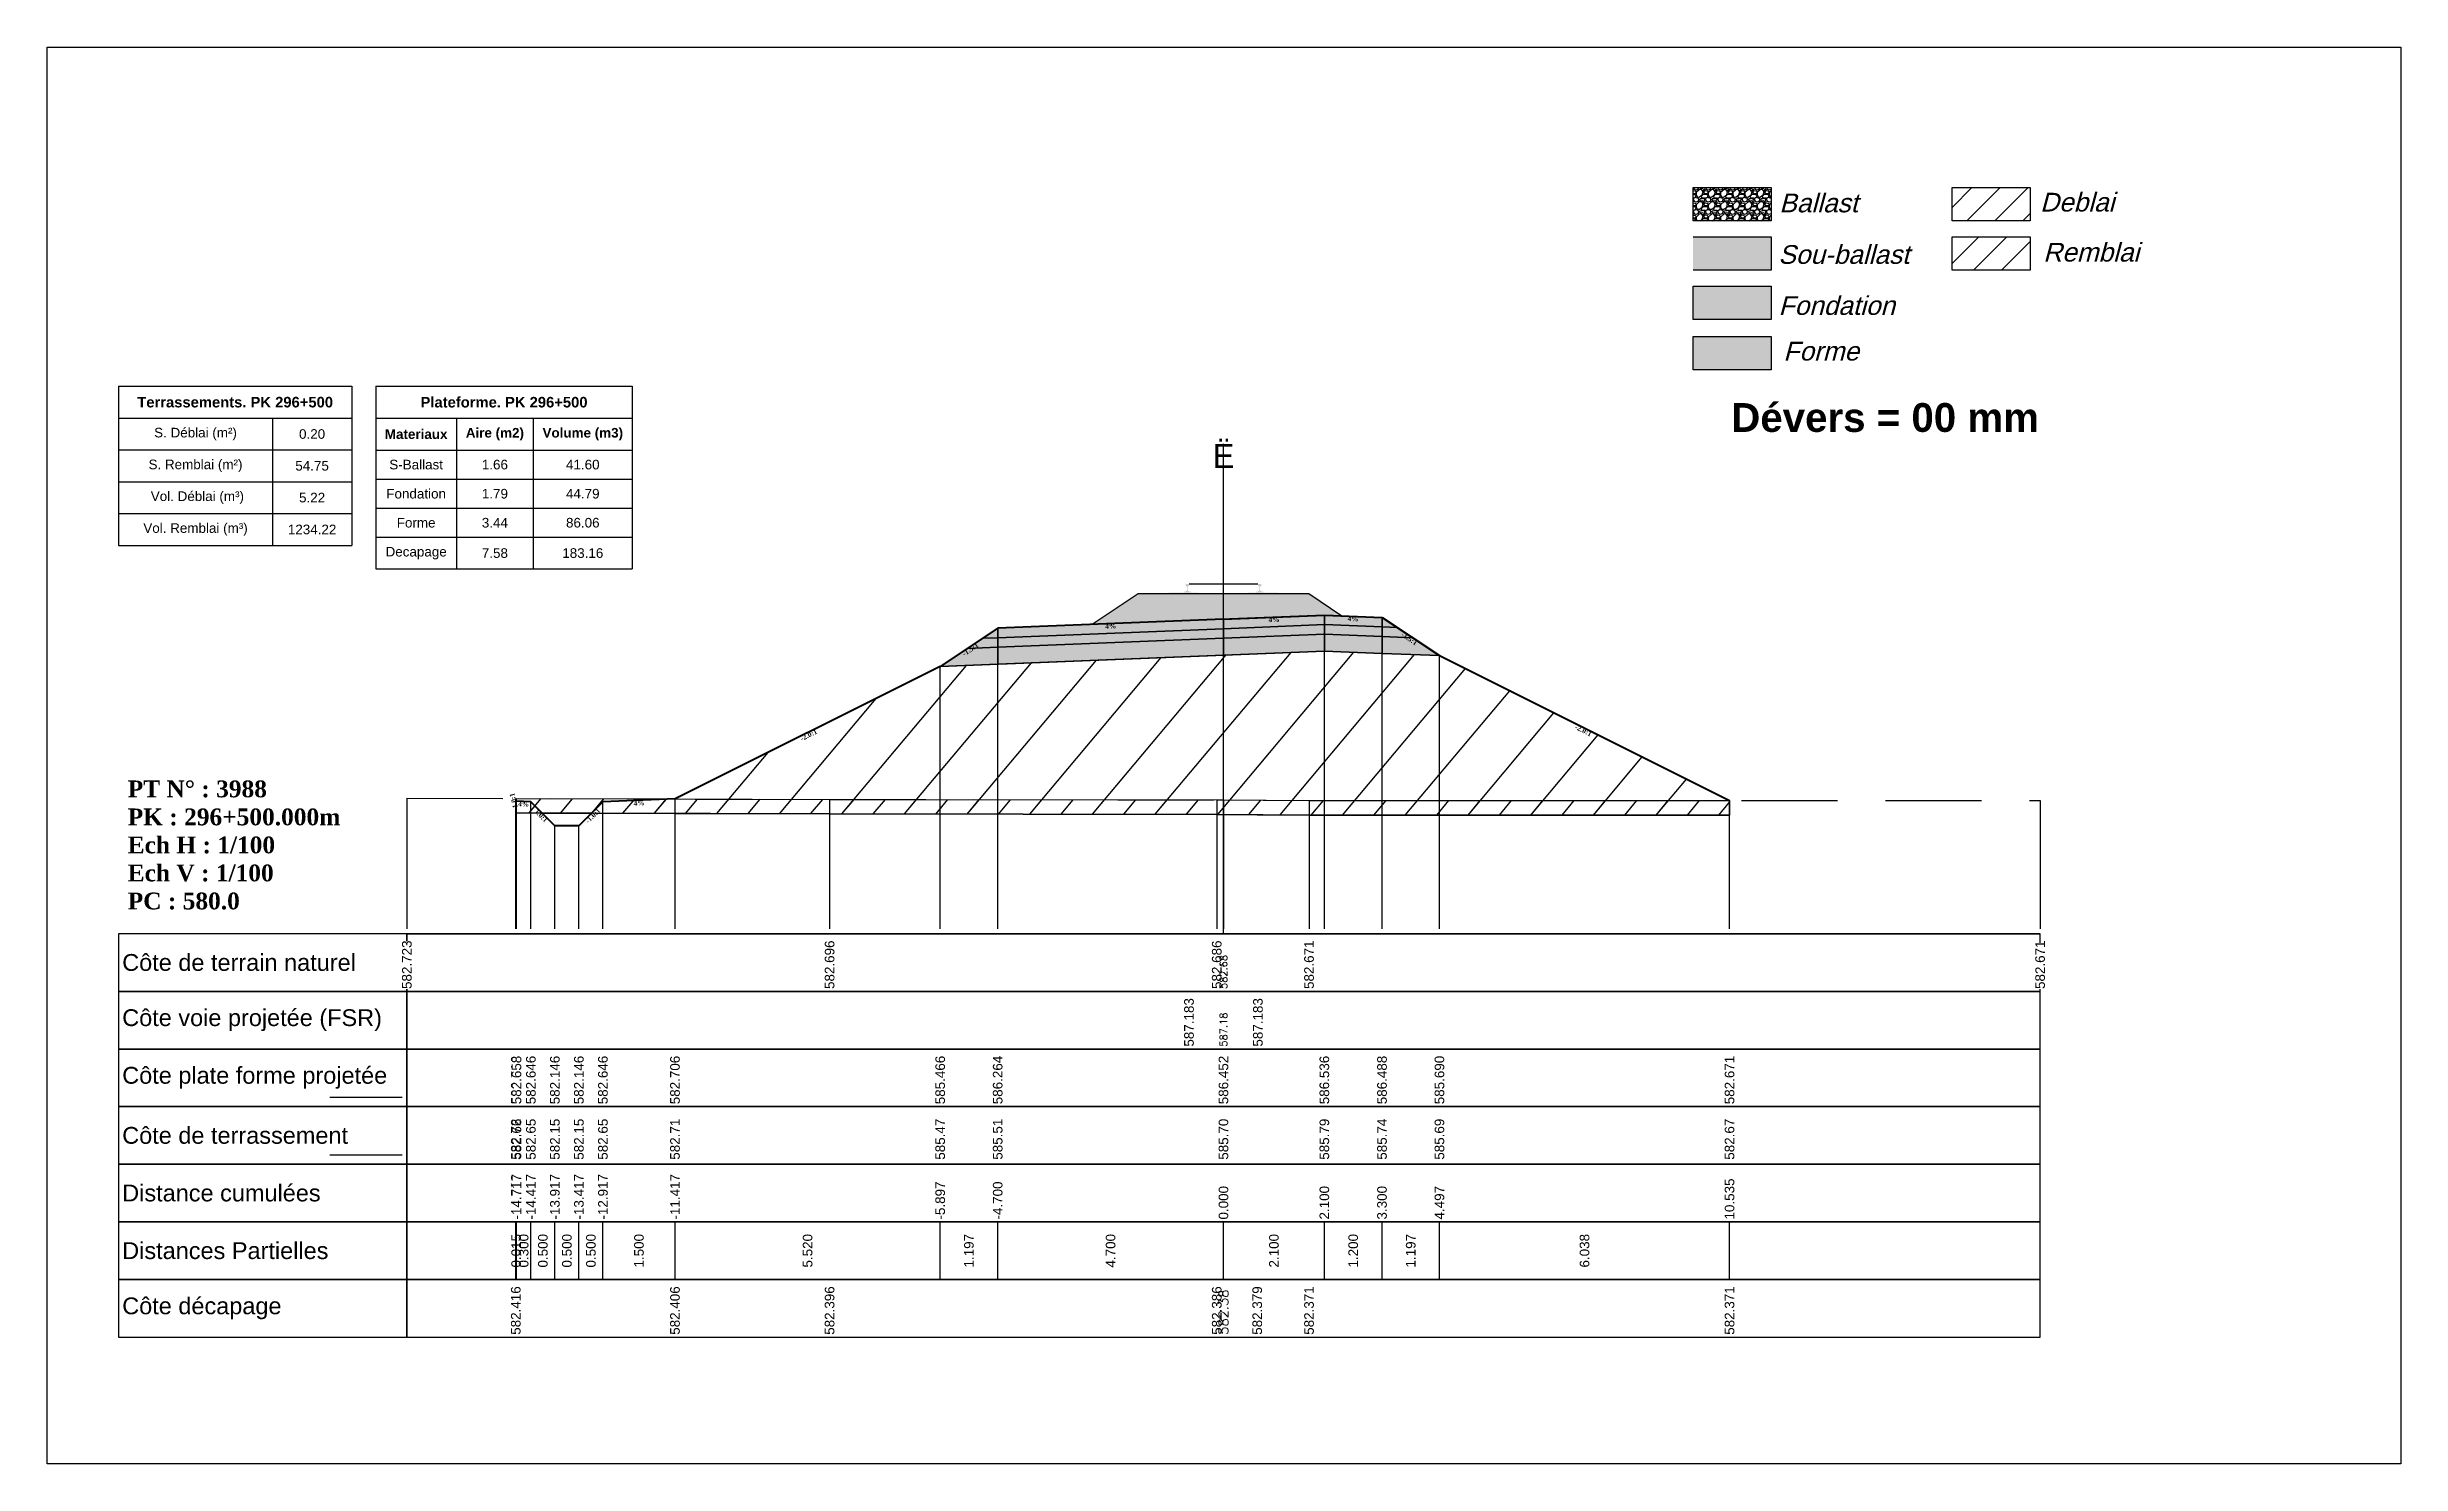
# Model space of a CAD drawing. Header units: millimetres. Extents: x 2762 to 3076, y 916 to 3305.
# Drawn here: x 2950.21 to 2999.21, y 2721.65 to 2751.15 of the extents above; entities that cross this region are included whole.
import ezdxf

# ---------------------------------------------------------------- set-up
doc = ezdxf.new("R2010")
doc.units = ezdxf.units.MM
doc.header["$LTSCALE"] = 2
doc.linetypes.add('CACHE', pattern=[9.525, 6.35, -3.175])
doc.linetypes.add('DASHED', pattern=[0.75, 0.5, -0.25])
for name, color, linetype in [('C-ANNO-TABL', 1, 'Continuous'), ('C-ANNO-TABL-TEXT', 150, 'Continuous'), ('C-ANNO-TABL-TITL', 150, 'Continuous'), ('C-ANNO-TABL-TTBL', 5, 'Continuous'), ('C-ROAD-CORR', 5, 'Continuous'), ('C-ROAD-SCTN', 7, 'Continuous')]:
    doc.layers.add(name, color=color, linetype=linetype)
doc.styles.add('ARIAL', font='arial.ttf')
doc.styles.add('C3D_Etiquette', font='romans.shx')
doc.styles.add('C3D_Profil_Travers', font='romans.shx')
doc.styles.get("Standard").update_dxf_attribs({"font": 'arial.ttf'})

msp = doc.modelspace()

# ---------------------------------------------------------------- texts
at = {"insert": (2985.274, 2743.733), "char_height": 0.6, "attachment_point": 1}
msp.add_mtext_dynamic_manual_height_columns('{\\fArial|b1|i0|c0|p34;Dévers = 00 mm}', width=8.82587, gutter_width=1.25, heights=[0], dxfattribs=at)
at = {"color": 7, "linetype": 'Continuous', "lineweight": -3}
for s, insert, char_height, attachment_point, style in [('{\\fWingdings|b0|i0|c2|p0;Ë}', (2974.705, 2742.384), 0.5, 8, 'C3D_Profil_Travers'), ('{\\fTimes New Roman|b1|i0|c0|p18;PT N° : 3988\\PPK : 296+500.000m\\PEch H : 1/100\\PEch V : 1/100\\PPC : 580.0}', (2951.893, 2733.184), 0.35, 7, 'C3D_Profil_Travers'), ('{\\fArial|b0|i0|c0|p34;Côte de terrain naturel}', (2951.779, 2732.084), 0.35, 4, 'C3D_Etiquette'), ('{\\fArial|b0|i0|c0|p34;Côte plate forme projetée}', (2951.779, 2729.684), 0.35, 4, 'C3D_Etiquette'), ('{\\fArial|b0|i0|c0|p34;Côte de terrassement}', (2951.779, 2728.484), 0.35, 4, 'C3D_Etiquette'), ('{\\fArial|b0|i0|c0|p34;Distance cumulées}', (2951.779, 2727.284), 0.35, 4, 'C3D_Etiquette'), ('{\\fArial|b0|i0|c0|p34;Distances Partielles}', (2951.779, 2726.084), 0.35, 4, 'C3D_Etiquette'), ('{\\fArial|b0|i0|c0|p34;Côte décapage}', (2951.779, 2724.884), 0.35, 4, 'C3D_Etiquette')]:
    msp.add_mtext(s, dxfattribs=dict(at, insert=insert, char_height=char_height, attachment_point=attachment_point, style=style))
at = {"color": 7, "linetype": 'Continuous', "lineweight": -3, "char_height": 0.1, "style": 'C3D_Etiquette'}
for s, insert, width, attachment_point, rotation in [('{\\fTimes New Roman|b1|i0|c0|p18;4%}', (2972.355, 2739.138), 0.42071, 2, 2.2906), ('{\\fTimes New Roman|b1|i0|c0|p18;4%}', (2975.755, 2739.274), 0.37094, 2, 2.2906), ('{\\fTimes New Roman|b1|i0|c0|p18;4%}', (2977.404, 2739.292), 0.42071, 2, 357.7094), ('{\\fTimes New Roman|b1|i0|c0|p18;-1.5:1}', (2969.408, 2738.646), 0.34598, 2, 33.6901), ('{\\fTimes New Roman|b1|i0|c0|p18;-1.5:1}', (2978.601, 2738.87), 0.34598, 2, 326.3099), ('{\\fTimes New Roman|b1|i0|c0|p18;-2.0:1}', (2966.049, 2736.866), 0.34598, 2, 26.5651), ('{\\fTimes New Roman|b1|i0|c0|p18;-2.0:1}', (2982.219, 2736.961), 0.34598, 2, 333.4349), ('{\\fTimes New Roman|b1|i0|c0|p18;1.0:1}', (2959.976, 2735.47), 0.29446, 8, 104.0362), ('{\\fTimes New Roman|b1|i0|c0|p18;4%}', (2960.137, 2735.432), 0.37094, 2, 357.7094), ('{\\fTimes New Roman|b1|i0|c0|p18;1.0:1}', (2960.535, 2735.177), 0.29001, 2, 315), ('{\\fTimes New Roman|b1|i0|c0|p18;-1.0:1}', (2961.54, 2735.177), 0.34598, 2, 45), ('{\\fTimes New Roman|b1|i0|c0|p18;4%}', (2962.538, 2735.456), 0.42071, 2, 2.2906)]:
    msp.add_mtext(s, dxfattribs=dict(at, insert=insert, width=width, attachment_point=attachment_point, rotation=rotation))
at = {"color": 7, "linetype": 'Continuous', "lineweight": -3, "insert": (2951.779, 2730.884), "char_height": 0.35, "attachment_point": 4}
msp.add_mtext('{\\fArial|b0|i0|c0|p34;Côte voie projetée (FSR)}', dxfattribs=at)
at = {"color": 7, "linetype": 'Continuous', "lineweight": -3, "rotation": 90, "style": 'C3D_Profil_Travers'}
for s, insert, char_height, attachment_point in [('587.18', (2974.705, 2730.334), 0.15, 4), ('{\\fArial|b0|i0|c0|p34;582.72}', (2959.973, 2727.979), 0.2, 4), ('{\\fArial|b0|i0|c0|p34;582.66}', (2959.987, 2727.979), 0.2, 4), ('{\\fArial|b0|i0|c0|p34;582.65}', (2960.287, 2727.979), 0.2, 4), ('{\\fArial|b0|i0|c0|p34;582.15}', (2960.787, 2727.979), 0.2, 4), ('{\\fArial|b0|i0|c0|p34;582.15}', (2961.287, 2727.979), 0.2, 4), ('{\\fArial|b0|i0|c0|p34;582.65}', (2961.787, 2727.979), 0.2, 4), ('{\\fArial|b0|i0|c0|p34;582.71}', (2963.287, 2727.979), 0.2, 4), ('{\\fArial|b0|i0|c0|p34;585.47}', (2968.808, 2727.979), 0.2, 4), ('{\\fArial|b0|i0|c0|p34;585.51}', (2970.005, 2727.979), 0.2, 4), ('{\\fArial|b0|i0|c0|p34;585.70}', (2974.705, 2727.979), 0.2, 4), ('{\\fArial|b0|i0|c0|p34;585.79}', (2976.805, 2727.979), 0.2, 4), ('{\\fArial|b0|i0|c0|p34;585.74}', (2978.005, 2727.979), 0.2, 4), ('{\\fArial|b0|i0|c0|p34;585.69}', (2979.201, 2727.979), 0.2, 4), ('{\\fArial|b0|i0|c0|p34;582.67}', (2985.24, 2727.979), 0.2, 4), ('{\\fArial|b0|i0|c0|p34;0.015}', (2959.98, 2726.084), 0.2, 5), ('{\\fArial|b0|i0|c0|p34;0.300}', (2960.137, 2726.084), 0.2, 5), ('{\\fArial|b0|i0|c0|p34;0.500}', (2960.537, 2726.084), 0.2, 5), ('{\\fArial|b0|i0|c0|p34;0.500}', (2961.037, 2726.084), 0.2, 5), ('{\\fArial|b0|i0|c0|p34;0.500}', (2961.537, 2726.084), 0.2, 5), ('{\\fArial|b0|i0|c0|p34;1.500}', (2962.537, 2726.084), 0.2, 5), ('{\\fArial|b0|i0|c0|p34;5.520}', (2966.048, 2726.084), 0.2, 5), ('{\\fArial|b0|i0|c0|p34;1.197}', (2969.406, 2726.084), 0.2, 5), ('{\\fArial|b0|i0|c0|p34;4.700}', (2972.355, 2726.084), 0.2, 5), ('{\\fArial|b0|i0|c0|p34;2.100}', (2975.755, 2726.084), 0.2, 5), ('{\\fArial|b0|i0|c0|p34;1.200}', (2977.405, 2726.084), 0.2, 5), ('{\\fArial|b0|i0|c0|p34;1.197}', (2978.603, 2726.084), 0.2, 5), ('{\\fArial|b0|i0|c0|p34;6.038}', (2982.221, 2726.084), 0.2, 5)]:
    msp.add_mtext(s, dxfattribs=dict(at, insert=insert, char_height=char_height, attachment_point=attachment_point))
at = {"layer": 'C-ANNO-TABL-TEXT', "color": 7, "style": 'ARIAL', "oblique": 15}
for s, p in [('Ballast', (2986.274, 2747.705)), ('Deblai', (2991.704, 2747.721)), ('Sou-ballast', (2986.254, 2746.632)), ('Remblai', (2991.768, 2746.679)), ('Fondation', (2986.259, 2745.569)), ('Forme', (2986.359, 2744.619))]:
    msp.add_text(s, height=0.39, dxfattribs=at).set_placement(p)
at = {"layer": 'C-ANNO-TABL-TEXT', "color": 7, "linetype": 'Continuous', "lineweight": -3, "char_height": 0.2, "attachment_point": 5, "style": 'ARIAL'}
for s, insert in [('{\\fArial|b0|i0|c0|p34;\\C7;0.20}', (2955.732, 2743.088)), ('{\\fArial|b0|i0|c0|p34;\\C7;S-Ballast}', (2957.898, 2742.451)), ('{\\fArial|b0|i0|c0|p34;\\C7;1.66}', (2959.537, 2742.451)), ('{\\C18;\\c0;41.60}', (2961.367, 2742.451)), ('{\\fArial|b0|i0|c0|p34;\\C7;54.75}', (2955.732, 2742.426)), ('{\\fArial|b0|i0|c0|p34;\\C7;5.22}', (2955.732, 2741.764)), ('{\\fArial|b0|i0|c0|p34;\\C7;Fondation}', (2957.898, 2741.845)), ('{\\fArial|b0|i0|c0|p34;\\C7;1.79}', (2959.537, 2741.845)), ('{\\C18;\\c0;44.79}', (2961.367, 2741.845)), ('{\\fArial|b0|i0|c0|p34;\\C7;1234.22}', (2955.732, 2741.101)), ('{\\fArial|b0|i0|c0|p34;\\C7;Forme}', (2957.898, 2741.241)), ('{\\fArial|b0|i0|c0|p34;\\C7;3.44}', (2959.537, 2741.241)), ('{\\C18;\\c0;86.06}', (2961.367, 2741.241)), ('{\\fArial|b0|i0|c0|p34;\\C7;Decapage}', (2957.898, 2740.609)), ('{\\fArial|b0|i0|c0|p34;\\C7;7.58}', (2959.537, 2740.609)), ('{\\C18;\\c0;183.16}', (2961.367, 2740.609))]:
    msp.add_mtext(s, dxfattribs=dict(at, insert=insert))
at = {"layer": 'C-ANNO-TABL-TITL', "color": 7, "linetype": 'Continuous', "lineweight": -3, "attachment_point": 5, "style": 'ARIAL'}
for s, insert, char_height in [('{\\fArial|b1|i0|c0|p34;\\C7;Terrassements. PK 296+500}', (2954.13, 2743.751), 0.22), ('{\\fArial|b1|i0|c0|p34;\\C18;\\c0;Plateforme. PK 296+500}', (2959.727, 2743.75), 0.22), ('{\\fArial|b0|i0|c0|p34;\\C7;S. Déblai (m²) }', (2953.305, 2743.088), 0.2), ('{\\fArial|b1|i0|c0|p34;\\C7;Materiaux   }', (2957.898, 2743.085), 0.2), ('{\\fArial|b1|i0|c0|p34;\\C7;Aire (m2)}', (2959.537, 2743.085), 0.2), ('{\\fArial|b1|i0|c0|p34;\\C7;Volume (m3)}', (2961.367, 2743.085), 0.2), ('{\\fArial|b0|i0|c0|p34;\\C7;S. Remblai (m²) }', (2953.305, 2742.426), 0.2), ('{\\fArial|b0|i0|c0|p34;\\C7; Vol. Déblai (m³) }', (2953.305, 2741.764), 0.2), ('{\\fArial|b0|i0|c0|p34;\\C7;Vol. Remblai (m³)}', (2953.305, 2741.101), 0.2)]:
    msp.add_mtext(s, dxfattribs=dict(at, insert=insert, char_height=char_height))

# ---------------------------------------------------------------- hatches: boundary and pattern name
h = msp.add_hatch(color=11)
h.dxf.hatch_style = 1
h.paths.add_polyline_path([(2986.106, 2747.191), (2984.48, 2747.191), (2984.48, 2746.499), (2986.106, 2746.499)])
h = msp.add_hatch(color=30)
h.dxf.hatch_style = 1
h.paths.add_polyline_path([(2986.106, 2746.164), (2984.48, 2746.164), (2984.48, 2745.472), (2986.106, 2745.472)])
h = msp.add_hatch(color=83)
h.dxf.hatch_style = 1
h.paths.add_polyline_path([(2986.106, 2745.118), (2984.48, 2745.118), (2984.48, 2744.426), (2986.106, 2744.426)])
at = {"linetype": 'Continuous', "lineweight": -3}
h = msp.add_hatch(dxfattribs=at)
h.set_pattern_fill('GRAVEL', color=252, scale=0.009, style=0)
h.set_pattern_definition([(228.0128, (2972.136781, 2739.355193), (-1.8288, -2.0574), [0.030755, -3.0447435]), (184.96974, (2972.116207, 2739.332333), (2.743199999, 0.228600013), [0.0527764, -5.2248644]), (132.51045, (2972.063629, 2739.327761), (2.286, -2.5146), [0.0372133, -3.684125]), (267.2737, (2971.974475, 2739.270611), (0.2286, 4.572), [0.0480604, -4.7579794]), (292.83365, (2971.972189, 2739.222605), (-1.143, 2.7432), [0.047127, -4.6655827]), (357.2737, (2971.990477, 2739.179171), (-4.572, 0.2286), [0.0480604, -4.7579794]), (37.69424, (2972.038483, 2739.176885), (-2.9718, -2.286), [0.0635574, -6.2921804]), (72.25533, (2972.088775, 2739.215747), (1.6002, 5.0292), [0.0600048, -5.940473]), (121.42957, (2972.107063, 2739.272897), (-1.8288, 2.9718), [0.048223, -4.774099]), (175.23636, (2972.081917, 2739.314045), (2.5146, -0.2286), [0.055054, -2.697654]), (222.39744, (2972.027053, 2739.318617), (-2.7432, -2.5146), [0.071197, -7.0485095]), (138.81407, (2972.20079, 2739.268325), (-1.6002, 1.3716), [0.0243004, -2.405751]), (171.46923, (2972.182501, 2739.284327), (2.9718, -0.4572), [0.0462314, -4.5769175]), (225, (2972.13678, 2739.29119), (-3e-17, -0.2286), [0.032329, -0.29096]), (203.1986, (2972.12078, 2739.318617), (1.143, 0.4572), [0.01741, -1.723556]), (291.8014, (2972.104777, 2739.31176), (-0.2286, 0.6858), [0.024621, -1.206428]), (30.9638, (2972.11392, 2739.2889), (0.6858, 0.4572), [0.039989, -1.292967]), (161.565, (2972.14821, 2739.30947), (0.4572, -0.2286), [0.028916, -0.693981]), (16.38954, (2971.972189, 2739.311759), (2.286, 0.6858), [0.040508, -4.0102944]), (70.34618, (2972.011051, 2739.32319), (-0.9144, -2.5146), [0.033984, -3.3643994]), (293.1986, (2972.14821, 2739.355193), (-0.4572, 1.143), [0.034819, -1.7061465]), (343.61046, (2972.161927, 2739.323189), (-2.286, 0.6858), [0.040508, -4.0102944]), (339.44395, (2971.97219, 2739.170027), (-1.143, 0.4572), [0.039063, -1.914096]), (294.77514, (2972.008765, 2739.156311), (-1.143, 2.5146), [0.0327305, -3.2403234]), (66.8014, (2972.150497, 2739.126593), (0.4572, 1.143), [0.034819, -1.7061465]), (17.35402, (2972.164213, 2739.158597), (-2.9718, -0.9144), [0.0383204, -3.793714]), (69.44395, (2972.038483, 2739.126593), (-0.4572, -1.143), [0.0195316, -1.933628]), (101.3099, (2972.13678, 2739.126593), (-0.2286, 0.9144), [0.011656, -1.1539795]), (165.9638, (2972.134495, 2739.138023), (0.6858, -0.2286), [0.047127, -0.895415]), (186.009, (2972.088775, 2739.149453), (2.286, 0.2286), [0.043674, -4.323723]), (303.69, (2972.11392, 2739.268325), (-0.2286, 0.4572), [0.032969, -0.79126]), (353.15723, (2972.132209, 2739.240893), (3.8862, -0.4572), [0.05756, -5.698441]), (60.9454, (2972.18936, 2739.234035), (-0.9144, -1.6002), [0.023536, -2.330045]), (90, (2972.2008, 2739.2546), (-0.2286, 0.2286), [0.013716, -0.214884]), (120.25644, (2972.084203, 2739.156311), (0.9144, -1.6002), [0.031758, -3.1440547]), (48.0128, (2972.068201, 2739.183743), (1.8288, 2.0574), [0.06151, -3.0139886]), (0, (2972.10935, 2739.22946), (0.2286, 0.2286), [0.059436, -0.169164]), (325.30485, (2972.168785, 2739.229463), (2.286, -1.6002), [0.036145, -3.5783385]), (254.0546, (2972.198503, 2739.20889), (-0.2286, -0.9144), [0.033285, -1.6309485]), (207.64598, (2972.189359, 2739.176885), (-4.3434, -2.286), [0.054193, -5.365122]), (175.42608, (2972.141353, 2739.151739), (-2.9718, 0.2286), [0.0573327, -5.675926])])
h.paths.add_polyline_path([(2971.972, 2739.127), (2972.93, 2739.765), (2976.48, 2739.765), (2977.169, 2739.305), (2976.805, 2739.32)])
msp.add_hatch(color=254, dxfattribs=at).paths.add_polyline_path([(2973.487, 2739.583), (2973.487, 2739.768), (2973.602, 2739.789), (2973.95, 2739.789), (2973.95, 2739.795), (2973.876, 2739.795), (2973.876, 2739.805), (2973.877, 2739.806), (2973.879, 2739.806), (2973.88, 2739.807), (2973.9, 2739.808), (2973.903, 2739.809), (2973.906, 2739.81), (2973.934, 2739.821), (2973.937, 2739.822), (2973.938, 2739.823), (2973.939, 2739.825), (2973.94, 2739.829), (2973.941, 2739.836), (2973.942, 2739.845), (2973.943, 2739.855), (2973.943, 2739.879), (2973.942, 2739.895), (2973.942, 2739.901), (2973.941, 2739.907), (2973.94, 2739.912), (2973.94, 2739.914), (2973.939, 2739.917), (2973.938, 2739.919), (2973.937, 2739.92), (2973.936, 2739.922), (2973.935, 2739.922), (2973.919, 2739.928), (2973.917, 2739.93), (2973.916, 2739.93), (2973.915, 2739.932), (2973.915, 2739.934), (2973.915, 2739.953), (2973.916, 2739.957), (2973.917, 2739.959), (2973.919, 2739.962), (2973.921, 2739.963), (2973.924, 2739.964), (2973.925, 2739.965), (2973.929, 2739.966), (2973.933, 2739.966), (2973.936, 2739.966), (2973.94, 2739.967), (2973.945, 2739.967), (2973.948, 2739.967), (2973.951, 2739.967), (2973.955, 2739.967), (2973.958, 2739.967), (2973.962, 2739.967), (2973.967, 2739.966), (2973.97, 2739.966), (2973.974, 2739.966), (2973.978, 2739.965), (2973.979, 2739.964), (2973.981, 2739.963), (2973.984, 2739.962), (2973.986, 2739.959), (2973.987, 2739.957), (2973.987, 2739.953), (2973.987, 2739.934), (2973.987, 2739.932), (2973.987, 2739.93), (2973.986, 2739.93), (2973.984, 2739.928), (2973.968, 2739.922), (2973.967, 2739.922), (2973.965, 2739.92), (2973.964, 2739.919), (2973.964, 2739.917), (2973.963, 2739.914), (2973.962, 2739.912), (2973.962, 2739.907), (2973.961, 2739.901), (2973.96, 2739.895), (2973.96, 2739.879), (2973.96, 2739.855), (2973.961, 2739.845), (2973.962, 2739.836), (2973.963, 2739.829), (2973.964, 2739.825), (2973.965, 2739.823), (2973.966, 2739.822), (2973.968, 2739.821), (2973.997, 2739.81), (2974, 2739.809), (2974.003, 2739.808), (2974.023, 2739.807), (2974.024, 2739.806), (2974.025, 2739.806), (2974.026, 2739.805), (2974.026, 2739.795), (2973.952, 2739.795), (2973.952, 2739.789), (2974.156, 2739.789), (2974.288, 2739.758), (2975.122, 2739.758), (2975.253, 2739.789), (2975.457, 2739.789), (2975.457, 2739.795), (2975.383, 2739.795), (2975.383, 2739.805), (2975.384, 2739.806), (2975.386, 2739.806), (2975.387, 2739.807), (2975.407, 2739.808), (2975.41, 2739.809), (2975.413, 2739.81), (2975.441, 2739.821), (2975.444, 2739.822), (2975.445, 2739.823), (2975.446, 2739.825), (2975.447, 2739.829), (2975.448, 2739.836), (2975.449, 2739.845), (2975.45, 2739.855), (2975.45, 2739.879), (2975.449, 2739.895), (2975.449, 2739.901), (2975.448, 2739.907), (2975.447, 2739.912), (2975.447, 2739.914), (2975.446, 2739.917), (2975.445, 2739.919), (2975.444, 2739.92), (2975.443, 2739.922), (2975.442, 2739.922), (2975.426, 2739.928), (2975.424, 2739.93), (2975.423, 2739.93), (2975.422, 2739.932), (2975.422, 2739.934), (2975.422, 2739.953), (2975.423, 2739.957), (2975.424, 2739.959), (2975.426, 2739.962), (2975.428, 2739.963), (2975.431, 2739.964), (2975.432, 2739.965), (2975.436, 2739.966), (2975.44, 2739.966), (2975.443, 2739.966), (2975.447, 2739.967), (2975.452, 2739.967), (2975.455, 2739.967), (2975.458, 2739.967), (2975.462, 2739.967), (2975.465, 2739.967), (2975.469, 2739.967), (2975.474, 2739.966), (2975.477, 2739.966), (2975.481, 2739.966), (2975.485, 2739.965), (2975.486, 2739.964), (2975.488, 2739.963), (2975.491, 2739.962), (2975.493, 2739.959), (2975.494, 2739.957), (2975.494, 2739.953), (2975.494, 2739.934), (2975.494, 2739.932), (2975.494, 2739.93), (2975.493, 2739.93), (2975.491, 2739.928), (2975.475, 2739.922), (2975.474, 2739.922), (2975.472, 2739.92), (2975.471, 2739.919), (2975.471, 2739.917), (2975.47, 2739.914), (2975.469, 2739.912), (2975.469, 2739.907), (2975.468, 2739.901), (2975.467, 2739.895), (2975.467, 2739.879), (2975.467, 2739.855), (2975.468, 2739.845), (2975.469, 2739.836), (2975.47, 2739.829), (2975.471, 2739.825), (2975.472, 2739.823), (2975.473, 2739.822), (2975.475, 2739.821), (2975.504, 2739.81), (2975.507, 2739.809), (2975.51, 2739.808), (2975.53, 2739.807), (2975.531, 2739.806), (2975.532, 2739.806), (2975.533, 2739.805), (2975.533, 2739.795), (2975.459, 2739.795), (2975.459, 2739.789), (2975.807, 2739.789), (2975.922, 2739.768), (2975.922, 2739.583)])
h = msp.add_hatch(color=30, dxfattribs=at)
h.paths.add_polyline_path([(2978.005, 2738.872), (2978.005, 2739.072), (2978.324, 2739.059), (2978.643, 2738.846)])
h.paths.add_polyline_path([(2976.805, 2738.92), (2976.805, 2739.12), (2978.005, 2739.072), (2978.005, 2738.872)])
h.paths.add_polyline_path([(2974.705, 2738.836), (2974.705, 2739.036), (2976.805, 2739.12), (2976.805, 2738.92)])
h.paths.add_polyline_path([(2970.005, 2738.648), (2970.005, 2738.848), (2974.705, 2739.036), (2974.705, 2738.836)])
h.paths.add_polyline_path([(2969.366, 2738.622), (2969.685, 2738.835), (2970.005, 2738.848), (2970.005, 2738.648)])
h = msp.add_hatch(color=11, dxfattribs=at)
h.paths.add_polyline_path([(2978.005, 2739.072), (2978.005, 2739.272), (2978.324, 2739.059)])
h.paths.add_polyline_path([(2976.805, 2739.12), (2976.805, 2739.32), (2978.005, 2739.272), (2978.005, 2739.072)])
h.paths.add_polyline_path([(2974.705, 2739.036), (2974.705, 2739.236), (2976.805, 2739.32), (2976.805, 2739.12)])
h.paths.add_polyline_path([(2970.005, 2738.848), (2970.005, 2739.048), (2974.705, 2739.236), (2974.705, 2739.036)])
h.paths.add_polyline_path([(2969.685, 2738.835), (2970.005, 2739.048), (2970.005, 2738.848)])
h = msp.add_hatch(color=83, dxfattribs=at)
h.paths.add_polyline_path([(2978.005, 2738.522), (2978.005, 2738.872), (2978.643, 2738.846), (2979.201, 2738.474)])
h.paths.add_polyline_path([(2976.805, 2738.57), (2976.805, 2738.92), (2978.005, 2738.872), (2978.005, 2738.522)])
h.paths.add_polyline_path([(2974.705, 2738.486), (2974.705, 2738.836), (2976.805, 2738.92), (2976.805, 2738.57)])
h.paths.add_polyline_path([(2970.005, 2738.298), (2970.005, 2738.648), (2974.705, 2738.836), (2974.705, 2738.486)])
h.paths.add_polyline_path([(2968.808, 2738.25), (2969.366, 2738.622), (2970.005, 2738.648), (2970.005, 2738.298)])
h = msp.add_hatch(dxfattribs=at)
h.set_pattern_fill('_U', color=3, angle=50, style=0, pattern_type=0)
h.set_pattern_definition([(50, (2961.5529, 2735.1952), (-0.766044, 0.642788), [])])
h.paths.add_polyline_path([(2961.553, 2735.195), (2961.787, 2735.43), (2963.287, 2735.49), (2968.808, 2738.25), (2976.805, 2738.57), (2979.201, 2738.474), (2985.24, 2735.455), (2985.24, 2735.155), (2976.486, 2735.155), (2974.565, 2735.17), (2966.506, 2735.18)])
h.paths.add_polyline_path([(2959.973, 2735.2), (2959.973, 2735.5), (2959.987, 2735.442), (2960.287, 2735.43), (2960.519, 2735.198)])
h = msp.add_hatch(dxfattribs=at)
h.set_pattern_fill('_U', color=150, scale=0.5, angle=50, style=0, pattern_type=0)
h.set_pattern_definition([(50, (2961.55286, 2735.19523), (-0.383022, 0.321394), [])])
h.paths.add_polyline_path([(2961.553, 2735.195), (2961.787, 2735.43), (2963.287, 2735.49), (2966.506, 2735.48), (2974.565, 2735.47), (2976.486, 2735.455), (2985.24, 2735.455), (2985.24, 2735.155), (2976.486, 2735.155), (2974.565, 2735.17), (2966.506, 2735.18)])
h.paths.add_polyline_path([(2959.973, 2735.5), (2963.287, 2735.49), (2961.787, 2735.43), (2961.553, 2735.195), (2960.519, 2735.198), (2960.287, 2735.43), (2959.987, 2735.442)])
h.paths.add_polyline_path([(2959.973, 2735.2), (2959.973, 2735.5), (2959.987, 2735.442), (2960.287, 2735.43), (2960.519, 2735.198)])

# ---------------------------------------------------------------- linework, layer by layer
for p, q in [((2984.48, 2748.219), (2986.106, 2748.219)), ((2984.48, 2748.219), (2986.106, 2748.219)), ((2984.48, 2747.527), (2984.48, 2748.219)), ((2986.106, 2748.219), (2986.106, 2747.527)), ((2986.106, 2748.219), (2986.106, 2747.527)), ((2989.873, 2748.219), (2991.499, 2748.219)), ((2989.873, 2747.527), (2989.873, 2748.219)), ((2991.499, 2748.219), (2991.499, 2747.527)), ((2986.106, 2747.527), (2984.48, 2747.527)), ((2986.106, 2747.527), (2984.48, 2747.527)), ((2991.499, 2747.527), (2989.873, 2747.527)), ((2984.48, 2747.191), (2986.106, 2747.191)), ((2986.106, 2747.191), (2986.106, 2746.499)), ((2989.873, 2747.191), (2991.499, 2747.191)), ((2989.873, 2746.499), (2989.873, 2747.191)), ((2991.499, 2747.191), (2991.499, 2746.499)), ((2986.106, 2746.499), (2984.48, 2746.499)), ((2991.499, 2746.499), (2989.873, 2746.499)), ((2984.48, 2746.164), (2986.106, 2746.164)), ((2984.48, 2745.472), (2984.48, 2746.164)), ((2986.106, 2746.164), (2986.106, 2745.472)), ((2986.106, 2745.472), (2984.48, 2745.472)), ((2984.48, 2745.118), (2986.106, 2745.118)), ((2984.48, 2744.426), (2984.48, 2745.118)), ((2986.106, 2745.118), (2986.106, 2744.426)), ((2986.106, 2744.426), (2984.48, 2744.426))]:
    msp.add_line(p, q)
at = {"linetype": 'Continuous'}
for p, q in [((2984.483, 2748.172), (2984.48, 2748.173)), ((2984.48, 2748.17), (2984.483, 2748.172)), ((2984.52, 2748.144), (2984.48, 2748.15)), ((2984.48, 2748.104), (2984.53, 2748.098)), ((2984.48, 2748.083), (2984.506, 2748.083)), ((2984.532, 2748.019), (2984.48, 2747.992)), ((2984.484, 2747.969), (2984.499, 2747.934)), ((2984.485, 2747.969), (2984.501, 2748.005)), ((2984.486, 2748.219), (2984.499, 2748.188)), ((2984.498, 2748.188), (2984.541, 2748.175)), ((2984.498, 2747.934), (2984.541, 2747.921)), ((2984.501, 2748.005), (2984.542, 2748.018)), ((2984.505, 2748.086), (2984.539, 2748.063)), ((2984.543, 2748.128), (2984.522, 2748.145)), ((2984.529, 2748.088), (2984.542, 2748.111)), ((2984.539, 2748.061), (2984.529, 2748.025)), ((2984.541, 2748.175), (2984.585, 2748.188)), ((2984.541, 2748.016), (2984.582, 2748.001)), ((2984.541, 2747.921), (2984.585, 2747.934)), ((2984.544, 2748.129), (2984.542, 2748.076)), ((2984.542, 2748.111), (2984.542, 2748.127)), ((2984.542, 2748.076), (2984.562, 2748.028)), ((2984.609, 2748.175), (2984.55, 2748.122)), ((2984.609, 2747.921), (2984.55, 2747.868)), ((2984.562, 2748.025), (2984.615, 2748.022)), ((2984.581, 2748.003), (2984.596, 2747.97)), ((2984.585, 2748.187), (2984.596, 2748.219)), ((2984.585, 2747.933), (2984.598, 2747.969)), ((2984.662, 2748.175), (2984.601, 2748.18)), ((2984.662, 2747.921), (2984.601, 2747.926)), ((2984.642, 2747.939), (2984.614, 2747.969)), ((2984.615, 2748.025), (2984.671, 2748.068)), ((2984.615, 2747.969), (2984.623, 2747.989)), ((2984.642, 2748.193), (2984.618, 2748.219)), ((2984.671, 2747.989), (2984.623, 2747.984)), ((2984.685, 2748.199), (2984.627, 2748.194)), ((2984.685, 2747.945), (2984.627, 2747.94)), ((2984.649, 2748.033), (2984.694, 2748.083)), ((2984.668, 2748.003), (2984.65, 2748.034)), ((2984.689, 2748.131), (2984.661, 2748.176)), ((2984.689, 2747.877), (2984.661, 2747.922)), ((2984.73, 2747.999), (2984.666, 2748.004)), ((2984.671, 2748.068), (2984.691, 2748.132)), ((2984.722, 2747.982), (2984.671, 2747.994)), ((2984.688, 2748.175), (2984.698, 2748.15)), ((2984.688, 2747.921), (2984.698, 2747.896)), ((2984.707, 2748.183), (2984.689, 2748.176)), ((2984.707, 2747.929), (2984.689, 2747.922)), ((2984.694, 2748.083), (2984.76, 2748.083)), ((2984.699, 2748.149), (2984.737, 2748.172)), ((2984.724, 2748.152), (2984.699, 2748.127)), ((2984.699, 2748.127), (2984.719, 2748.096)), ((2984.719, 2748.219), (2984.701, 2748.198)), ((2984.719, 2748.219), (2984.701, 2748.198)), ((2984.724, 2747.97), (2984.701, 2747.944)), ((2984.737, 2748.172), (2984.706, 2748.182)), ((2984.737, 2747.918), (2984.706, 2747.928)), ((2984.72, 2748.106), (2984.784, 2748.098)), ((2984.724, 2747.969), (2984.722, 2747.982)), ((2984.774, 2748.144), (2984.724, 2748.151)), ((2984.774, 2748.144), (2984.724, 2748.151)), ((2984.786, 2748.019), (2984.733, 2747.991)), ((2984.738, 2747.969), (2984.753, 2747.934)), ((2984.739, 2747.969), (2984.755, 2748.005)), ((2984.74, 2748.219), (2984.753, 2748.188)), ((2984.74, 2748.219), (2984.753, 2748.188)), ((2984.752, 2748.188), (2984.795, 2748.175)), ((2984.752, 2748.188), (2984.795, 2748.175)), ((2984.752, 2747.934), (2984.795, 2747.921)), ((2984.755, 2748.005), (2984.796, 2748.018)), ((2984.759, 2748.086), (2984.793, 2748.063)), ((2984.797, 2748.128), (2984.776, 2748.145)), ((2984.797, 2748.128), (2984.776, 2748.145)), ((2984.783, 2748.088), (2984.796, 2748.111)), ((2984.793, 2748.061), (2984.783, 2748.025)), ((2984.795, 2748.175), (2984.839, 2748.188)), ((2984.795, 2748.175), (2984.839, 2748.188)), ((2984.795, 2748.016), (2984.836, 2748.001)), ((2984.795, 2747.921), (2984.839, 2747.934)), ((2984.798, 2748.129), (2984.796, 2748.076)), ((2984.798, 2748.129), (2984.796, 2748.076)), ((2984.796, 2748.111), (2984.796, 2748.127)), ((2984.796, 2748.111), (2984.796, 2748.127)), ((2984.796, 2748.076), (2984.816, 2748.028)), ((2984.863, 2748.175), (2984.804, 2748.122)), ((2984.863, 2748.175), (2984.804, 2748.122)), ((2984.863, 2747.921), (2984.804, 2747.868)), ((2984.816, 2748.025), (2984.869, 2748.022)), ((2984.835, 2748.003), (2984.85, 2747.97)), ((2984.839, 2748.187), (2984.85, 2748.219)), ((2984.839, 2748.187), (2984.85, 2748.219)), ((2984.839, 2747.933), (2984.852, 2747.969)), ((2984.916, 2748.175), (2984.855, 2748.18)), ((2984.916, 2748.175), (2984.855, 2748.18)), ((2984.916, 2747.921), (2984.855, 2747.926)), ((2984.896, 2747.939), (2984.868, 2747.969)), ((2984.869, 2748.025), (2984.925, 2748.068)), ((2984.869, 2748.025), (2984.925, 2748.068)), ((2984.869, 2747.969), (2984.877, 2747.989)), ((2984.896, 2748.193), (2984.872, 2748.219)), ((2984.896, 2748.193), (2984.872, 2748.219)), ((2984.925, 2747.989), (2984.877, 2747.984)), ((2984.939, 2748.199), (2984.881, 2748.194)), ((2984.939, 2748.199), (2984.881, 2748.194)), ((2984.939, 2747.945), (2984.881, 2747.94)), ((2984.903, 2748.033), (2984.948, 2748.083)), ((2984.903, 2748.033), (2984.948, 2748.083)), ((2984.922, 2748.003), (2984.904, 2748.034)), ((2984.922, 2748.003), (2984.904, 2748.034)), ((2984.943, 2748.131), (2984.915, 2748.176)), ((2984.943, 2748.131), (2984.915, 2748.176)), ((2984.943, 2747.877), (2984.915, 2747.922)), ((2984.984, 2747.999), (2984.92, 2748.004)), ((2984.984, 2747.999), (2984.92, 2748.004)), ((2984.925, 2748.068), (2984.945, 2748.132)), ((2984.925, 2748.068), (2984.945, 2748.132)), ((2984.976, 2747.982), (2984.925, 2747.994)), ((2984.976, 2747.982), (2984.925, 2747.994)), ((2984.942, 2748.175), (2984.952, 2748.15)), ((2984.942, 2748.175), (2984.952, 2748.15)), ((2984.942, 2747.921), (2984.952, 2747.896)), ((2984.961, 2748.183), (2984.943, 2748.176)), ((2984.961, 2748.183), (2984.943, 2748.176)), ((2984.961, 2747.929), (2984.943, 2747.922)), ((2984.948, 2748.083), (2985.014, 2748.083)), ((2984.948, 2748.083), (2985.014, 2748.083)), ((2984.953, 2748.149), (2984.991, 2748.172)), ((2984.953, 2748.149), (2984.991, 2748.172)), ((2984.978, 2748.152), (2984.953, 2748.127)), ((2984.978, 2748.152), (2984.953, 2748.127)), ((2984.953, 2748.127), (2984.973, 2748.096)), ((2984.953, 2748.127), (2984.973, 2748.096)), ((2984.973, 2748.219), (2984.955, 2748.198)), ((2984.973, 2748.219), (2984.955, 2748.198)), ((2984.978, 2747.97), (2984.955, 2747.944)), ((2984.978, 2747.97), (2984.955, 2747.944)), ((2984.991, 2748.172), (2984.96, 2748.182)), ((2984.991, 2748.172), (2984.96, 2748.182)), ((2984.991, 2747.918), (2984.96, 2747.928)), ((2984.974, 2748.106), (2985.038, 2748.098)), ((2984.974, 2748.106), (2985.038, 2748.098)), ((2984.978, 2747.969), (2984.976, 2747.982)), ((2984.978, 2747.969), (2984.976, 2747.982)), ((2985.028, 2748.144), (2984.978, 2748.151)), ((2985.028, 2748.144), (2984.978, 2748.151)), ((2985.04, 2748.019), (2984.987, 2747.991)), ((2985.04, 2748.019), (2984.987, 2747.991)), ((2984.992, 2747.969), (2985.007, 2747.934)), ((2984.992, 2747.969), (2985.007, 2747.934)), ((2984.993, 2747.969), (2985.009, 2748.005)), ((2984.993, 2747.969), (2985.009, 2748.005)), ((2984.994, 2748.219), (2985.007, 2748.188)), ((2984.994, 2748.219), (2985.007, 2748.188)), ((2985.006, 2748.188), (2985.049, 2748.175)), ((2985.006, 2748.188), (2985.049, 2748.175)), ((2985.006, 2747.934), (2985.049, 2747.921)), ((2985.006, 2747.934), (2985.049, 2747.921)), ((2985.009, 2748.005), (2985.05, 2748.018)), ((2985.009, 2748.005), (2985.05, 2748.018)), ((2985.013, 2748.086), (2985.047, 2748.063)), ((2985.013, 2748.086), (2985.047, 2748.063)), ((2985.051, 2748.128), (2985.03, 2748.145)), ((2985.051, 2748.128), (2985.03, 2748.145)), ((2985.037, 2748.088), (2985.05, 2748.111)), ((2985.037, 2748.088), (2985.05, 2748.111)), ((2985.047, 2748.061), (2985.037, 2748.025)), ((2985.047, 2748.061), (2985.037, 2748.025)), ((2985.049, 2748.175), (2985.093, 2748.188)), ((2985.049, 2748.175), (2985.093, 2748.188)), ((2985.049, 2748.016), (2985.09, 2748.001)), ((2985.049, 2748.016), (2985.09, 2748.001)), ((2985.049, 2747.921), (2985.093, 2747.934)), ((2985.049, 2747.921), (2985.093, 2747.934)), ((2985.052, 2748.129), (2985.05, 2748.076)), ((2985.052, 2748.129), (2985.05, 2748.076)), ((2985.05, 2748.111), (2985.05, 2748.127)), ((2985.05, 2748.111), (2985.05, 2748.127)), ((2985.05, 2748.076), (2985.07, 2748.028)), ((2985.05, 2748.076), (2985.07, 2748.028)), ((2985.117, 2748.175), (2985.058, 2748.122)), ((2985.117, 2748.175), (2985.058, 2748.122)), ((2985.117, 2747.921), (2985.058, 2747.868)), ((2985.117, 2747.921), (2985.058, 2747.868)), ((2985.07, 2748.025), (2985.123, 2748.022)), ((2985.07, 2748.025), (2985.123, 2748.022)), ((2985.089, 2748.003), (2985.104, 2747.97)), ((2985.089, 2748.003), (2985.104, 2747.97)), ((2985.093, 2748.187), (2985.104, 2748.219)), ((2985.093, 2748.187), (2985.104, 2748.219)), ((2985.093, 2747.933), (2985.106, 2747.969)), ((2985.093, 2747.933), (2985.106, 2747.969)), ((2985.17, 2748.175), (2985.109, 2748.18)), ((2985.17, 2748.175), (2985.109, 2748.18)), ((2985.17, 2747.921), (2985.109, 2747.926)), ((2985.17, 2747.921), (2985.109, 2747.926)), ((2985.15, 2747.939), (2985.122, 2747.969)), ((2985.15, 2747.939), (2985.122, 2747.969)), ((2985.123, 2748.025), (2985.179, 2748.068)), ((2985.123, 2748.025), (2985.179, 2748.068)), ((2985.123, 2747.969), (2985.131, 2747.989)), ((2985.123, 2747.969), (2985.131, 2747.989)), ((2985.15, 2748.193), (2985.126, 2748.219)), ((2985.15, 2748.193), (2985.126, 2748.219)), ((2985.179, 2747.989), (2985.131, 2747.984)), ((2985.179, 2747.989), (2985.131, 2747.984)), ((2985.193, 2748.199), (2985.135, 2748.194)), ((2985.193, 2748.199), (2985.135, 2748.194)), ((2985.193, 2747.945), (2985.135, 2747.94)), ((2985.193, 2747.945), (2985.135, 2747.94)), ((2985.157, 2748.033), (2985.202, 2748.083)), ((2985.157, 2748.033), (2985.202, 2748.083)), ((2985.176, 2748.003), (2985.158, 2748.034)), ((2985.176, 2748.003), (2985.158, 2748.034)), ((2985.197, 2748.131), (2985.169, 2748.176)), ((2985.197, 2748.131), (2985.169, 2748.176)), ((2985.197, 2747.877), (2985.169, 2747.922)), ((2985.197, 2747.877), (2985.169, 2747.922)), ((2985.238, 2747.999), (2985.174, 2748.004)), ((2985.238, 2747.999), (2985.174, 2748.004)), ((2985.179, 2748.068), (2985.199, 2748.132)), ((2985.179, 2748.068), (2985.199, 2748.132)), ((2985.23, 2747.982), (2985.179, 2747.994)), ((2985.23, 2747.982), (2985.179, 2747.994)), ((2985.196, 2748.175), (2985.206, 2748.15)), ((2985.196, 2748.175), (2985.206, 2748.15)), ((2985.196, 2747.921), (2985.206, 2747.896)), ((2985.196, 2747.921), (2985.206, 2747.896)), ((2985.215, 2748.183), (2985.197, 2748.176)), ((2985.215, 2748.183), (2985.197, 2748.176)), ((2985.215, 2747.929), (2985.197, 2747.922)), ((2985.215, 2747.929), (2985.197, 2747.922)), ((2985.202, 2748.083), (2985.268, 2748.083)), ((2985.202, 2748.083), (2985.268, 2748.083)), ((2985.207, 2748.149), (2985.245, 2748.172)), ((2985.207, 2748.149), (2985.245, 2748.172)), ((2985.232, 2748.152), (2985.207, 2748.127)), ((2985.232, 2748.152), (2985.207, 2748.127)), ((2985.207, 2748.127), (2985.227, 2748.096)), ((2985.207, 2748.127), (2985.227, 2748.096)), ((2985.227, 2748.219), (2985.209, 2748.198)), ((2985.227, 2748.219), (2985.209, 2748.198)), ((2985.232, 2747.97), (2985.209, 2747.944)), ((2985.232, 2747.97), (2985.209, 2747.944)), ((2985.245, 2748.172), (2985.214, 2748.182)), ((2985.245, 2748.172), (2985.214, 2748.182)), ((2985.245, 2747.918), (2985.214, 2747.928)), ((2985.245, 2747.918), (2985.214, 2747.928)), ((2985.228, 2748.106), (2985.292, 2748.098)), ((2985.228, 2748.106), (2985.292, 2748.098)), ((2985.232, 2747.969), (2985.23, 2747.982)), ((2985.232, 2747.969), (2985.23, 2747.982)), ((2985.282, 2748.144), (2985.232, 2748.151)), ((2985.282, 2748.144), (2985.232, 2748.151)), ((2985.294, 2748.019), (2985.241, 2747.991)), ((2985.294, 2748.019), (2985.241, 2747.991)), ((2985.246, 2747.969), (2985.261, 2747.934)), ((2985.246, 2747.969), (2985.261, 2747.934)), ((2985.247, 2747.969), (2985.263, 2748.005)), ((2985.247, 2747.969), (2985.263, 2748.005)), ((2985.248, 2748.219), (2985.261, 2748.188)), ((2985.248, 2748.219), (2985.261, 2748.188)), ((2985.26, 2748.188), (2985.303, 2748.175)), ((2985.26, 2748.188), (2985.303, 2748.175)), ((2985.26, 2747.934), (2985.303, 2747.921)), ((2985.26, 2747.934), (2985.303, 2747.921)), ((2985.263, 2748.005), (2985.304, 2748.018)), ((2985.263, 2748.005), (2985.304, 2748.018)), ((2985.267, 2748.086), (2985.301, 2748.063)), ((2985.267, 2748.086), (2985.301, 2748.063)), ((2985.305, 2748.128), (2985.284, 2748.145)), ((2985.305, 2748.128), (2985.284, 2748.145)), ((2985.291, 2748.088), (2985.304, 2748.111)), ((2985.291, 2748.088), (2985.304, 2748.111)), ((2985.301, 2748.061), (2985.291, 2748.025)), ((2985.301, 2748.061), (2985.291, 2748.025)), ((2985.303, 2748.175), (2985.347, 2748.188)), ((2985.303, 2748.175), (2985.347, 2748.188)), ((2985.303, 2748.016), (2985.344, 2748.001)), ((2985.303, 2748.016), (2985.344, 2748.001)), ((2985.303, 2747.921), (2985.347, 2747.934)), ((2985.303, 2747.921), (2985.347, 2747.934)), ((2985.306, 2748.129), (2985.304, 2748.076)), ((2985.306, 2748.129), (2985.304, 2748.076)), ((2985.304, 2748.111), (2985.304, 2748.127)), ((2985.304, 2748.111), (2985.304, 2748.127)), ((2985.304, 2748.076), (2985.324, 2748.028)), ((2985.304, 2748.076), (2985.324, 2748.028)), ((2985.371, 2748.175), (2985.312, 2748.122)), ((2985.371, 2748.175), (2985.312, 2748.122)), ((2985.371, 2747.921), (2985.312, 2747.868)), ((2985.371, 2747.921), (2985.312, 2747.868)), ((2985.324, 2748.025), (2985.377, 2748.022)), ((2985.324, 2748.025), (2985.377, 2748.022)), ((2985.343, 2748.003), (2985.358, 2747.97)), ((2985.343, 2748.003), (2985.358, 2747.97)), ((2985.347, 2748.187), (2985.358, 2748.219)), ((2985.347, 2748.187), (2985.358, 2748.219)), ((2985.347, 2747.933), (2985.36, 2747.969)), ((2985.347, 2747.933), (2985.36, 2747.969)), ((2985.424, 2748.175), (2985.363, 2748.18)), ((2985.424, 2748.175), (2985.363, 2748.18)), ((2985.424, 2747.921), (2985.363, 2747.926)), ((2985.424, 2747.921), (2985.363, 2747.926)), ((2985.404, 2747.939), (2985.376, 2747.969)), ((2985.404, 2747.939), (2985.376, 2747.969)), ((2985.377, 2748.025), (2985.433, 2748.068)), ((2985.377, 2748.025), (2985.433, 2748.068)), ((2985.377, 2747.969), (2985.385, 2747.989)), ((2985.377, 2747.969), (2985.385, 2747.989)), ((2985.404, 2748.193), (2985.38, 2748.219)), ((2985.404, 2748.193), (2985.38, 2748.219)), ((2985.433, 2747.989), (2985.385, 2747.984)), ((2985.433, 2747.989), (2985.385, 2747.984)), ((2985.447, 2748.199), (2985.389, 2748.194)), ((2985.447, 2748.199), (2985.389, 2748.194)), ((2985.447, 2747.945), (2985.389, 2747.94)), ((2985.447, 2747.945), (2985.389, 2747.94)), ((2985.411, 2748.033), (2985.456, 2748.083)), ((2985.411, 2748.033), (2985.456, 2748.083)), ((2985.43, 2748.003), (2985.412, 2748.034)), ((2985.43, 2748.003), (2985.412, 2748.034)), ((2985.451, 2748.131), (2985.423, 2748.176)), ((2985.451, 2748.131), (2985.423, 2748.176)), ((2985.451, 2747.877), (2985.423, 2747.922)), ((2985.451, 2747.877), (2985.423, 2747.922)), ((2985.492, 2747.999), (2985.428, 2748.004)), ((2985.492, 2747.999), (2985.428, 2748.004)), ((2985.433, 2748.068), (2985.453, 2748.132)), ((2985.433, 2748.068), (2985.453, 2748.132)), ((2985.484, 2747.982), (2985.433, 2747.994)), ((2985.484, 2747.982), (2985.433, 2747.994)), ((2985.45, 2748.175), (2985.46, 2748.15)), ((2985.45, 2748.175), (2985.46, 2748.15)), ((2985.45, 2747.921), (2985.46, 2747.896)), ((2985.45, 2747.921), (2985.46, 2747.896)), ((2985.469, 2748.183), (2985.451, 2748.176)), ((2985.469, 2748.183), (2985.451, 2748.176)), ((2985.469, 2747.929), (2985.451, 2747.922)), ((2985.469, 2747.929), (2985.451, 2747.922)), ((2985.456, 2748.083), (2985.522, 2748.083)), ((2985.456, 2748.083), (2985.522, 2748.083)), ((2985.461, 2748.149), (2985.499, 2748.172)), ((2985.461, 2748.149), (2985.499, 2748.172)), ((2985.486, 2748.152), (2985.461, 2748.127)), ((2985.486, 2748.152), (2985.461, 2748.127)), ((2985.461, 2748.127), (2985.481, 2748.096)), ((2985.461, 2748.127), (2985.481, 2748.096)), ((2985.481, 2748.219), (2985.463, 2748.198)), ((2985.481, 2748.219), (2985.463, 2748.198)), ((2985.486, 2747.97), (2985.463, 2747.944)), ((2985.486, 2747.97), (2985.463, 2747.944)), ((2985.499, 2748.172), (2985.468, 2748.182)), ((2985.499, 2748.172), (2985.468, 2748.182)), ((2985.499, 2747.918), (2985.468, 2747.928)), ((2985.499, 2747.918), (2985.468, 2747.928)), ((2985.482, 2748.106), (2985.546, 2748.098)), ((2985.482, 2748.106), (2985.546, 2748.098)), ((2985.486, 2747.969), (2985.484, 2747.982)), ((2985.486, 2747.969), (2985.484, 2747.982)), ((2985.536, 2748.144), (2985.486, 2748.151)), ((2985.536, 2748.144), (2985.486, 2748.151)), ((2985.548, 2748.019), (2985.495, 2747.991)), ((2985.548, 2748.019), (2985.495, 2747.991)), ((2985.5, 2747.969), (2985.515, 2747.934)), ((2985.5, 2747.969), (2985.515, 2747.934)), ((2985.501, 2747.969), (2985.517, 2748.005)), ((2985.501, 2747.969), (2985.517, 2748.005)), ((2985.502, 2748.219), (2985.515, 2748.188)), ((2985.502, 2748.219), (2985.515, 2748.188)), ((2985.514, 2748.188), (2985.557, 2748.175)), ((2985.514, 2748.188), (2985.557, 2748.175)), ((2985.514, 2747.934), (2985.557, 2747.921)), ((2985.514, 2747.934), (2985.557, 2747.921)), ((2985.517, 2748.005), (2985.558, 2748.018)), ((2985.517, 2748.005), (2985.558, 2748.018)), ((2985.521, 2748.086), (2985.555, 2748.063)), ((2985.521, 2748.086), (2985.555, 2748.063)), ((2985.559, 2748.128), (2985.538, 2748.145)), ((2985.559, 2748.128), (2985.538, 2748.145)), ((2985.545, 2748.088), (2985.558, 2748.111)), ((2985.545, 2748.088), (2985.558, 2748.111)), ((2985.555, 2748.061), (2985.545, 2748.025)), ((2985.555, 2748.061), (2985.545, 2748.025)), ((2985.557, 2748.175), (2985.601, 2748.188)), ((2985.557, 2748.175), (2985.601, 2748.188)), ((2985.557, 2748.016), (2985.598, 2748.001)), ((2985.557, 2748.016), (2985.598, 2748.001)), ((2985.557, 2747.921), (2985.601, 2747.934)), ((2985.557, 2747.921), (2985.601, 2747.934)), ((2985.56, 2748.129), (2985.558, 2748.076)), ((2985.56, 2748.129), (2985.558, 2748.076)), ((2985.558, 2748.111), (2985.558, 2748.127)), ((2985.558, 2748.111), (2985.558, 2748.127)), ((2985.558, 2748.076), (2985.578, 2748.028)), ((2985.558, 2748.076), (2985.578, 2748.028)), ((2985.625, 2748.175), (2985.566, 2748.122)), ((2985.625, 2748.175), (2985.566, 2748.122)), ((2985.625, 2747.921), (2985.566, 2747.868)), ((2985.625, 2747.921), (2985.566, 2747.868)), ((2985.578, 2748.025), (2985.631, 2748.022)), ((2985.578, 2748.025), (2985.631, 2748.022)), ((2985.597, 2748.003), (2985.612, 2747.97)), ((2985.597, 2748.003), (2985.612, 2747.97)), ((2985.601, 2748.187), (2985.612, 2748.219)), ((2985.601, 2748.187), (2985.612, 2748.219)), ((2985.601, 2747.933), (2985.614, 2747.969)), ((2985.601, 2747.933), (2985.614, 2747.969)), ((2985.678, 2748.175), (2985.617, 2748.18)), ((2985.678, 2748.175), (2985.617, 2748.18)), ((2985.678, 2747.921), (2985.617, 2747.926)), ((2985.678, 2747.921), (2985.617, 2747.926)), ((2985.658, 2747.939), (2985.63, 2747.969)), ((2985.658, 2747.939), (2985.63, 2747.969)), ((2985.631, 2748.025), (2985.687, 2748.068)), ((2985.631, 2748.025), (2985.687, 2748.068)), ((2985.631, 2747.969), (2985.639, 2747.989)), ((2985.631, 2747.969), (2985.639, 2747.989)), ((2985.658, 2748.193), (2985.634, 2748.219)), ((2985.658, 2748.193), (2985.634, 2748.219)), ((2985.687, 2747.989), (2985.639, 2747.984)), ((2985.687, 2747.989), (2985.639, 2747.984)), ((2985.701, 2748.199), (2985.643, 2748.194)), ((2985.701, 2748.199), (2985.643, 2748.194)), ((2985.701, 2747.945), (2985.643, 2747.94)), ((2985.701, 2747.945), (2985.643, 2747.94)), ((2985.665, 2748.033), (2985.71, 2748.083)), ((2985.665, 2748.033), (2985.71, 2748.083)), ((2985.684, 2748.003), (2985.666, 2748.034)), ((2985.684, 2748.003), (2985.666, 2748.034)), ((2985.705, 2748.131), (2985.677, 2748.176)), ((2985.705, 2748.131), (2985.677, 2748.176)), ((2985.705, 2747.877), (2985.677, 2747.922)), ((2985.705, 2747.877), (2985.677, 2747.922)), ((2985.746, 2747.999), (2985.682, 2748.004)), ((2985.746, 2747.999), (2985.682, 2748.004)), ((2985.687, 2748.068), (2985.707, 2748.132)), ((2985.687, 2748.068), (2985.707, 2748.132)), ((2985.738, 2747.982), (2985.687, 2747.994)), ((2985.738, 2747.982), (2985.687, 2747.994)), ((2985.704, 2748.175), (2985.714, 2748.15)), ((2985.704, 2748.175), (2985.714, 2748.15)), ((2985.704, 2747.921), (2985.714, 2747.896)), ((2985.704, 2747.921), (2985.714, 2747.896)), ((2985.723, 2748.183), (2985.705, 2748.176)), ((2985.723, 2748.183), (2985.705, 2748.176)), ((2985.723, 2747.929), (2985.705, 2747.922)), ((2985.723, 2747.929), (2985.705, 2747.922)), ((2985.71, 2748.083), (2985.776, 2748.083)), ((2985.71, 2748.083), (2985.776, 2748.083)), ((2985.715, 2748.149), (2985.753, 2748.172)), ((2985.715, 2748.149), (2985.753, 2748.172)), ((2985.74, 2748.152), (2985.715, 2748.127)), ((2985.74, 2748.152), (2985.715, 2748.127)), ((2985.715, 2748.127), (2985.735, 2748.096)), ((2985.715, 2748.127), (2985.735, 2748.096)), ((2985.735, 2748.219), (2985.717, 2748.198)), ((2985.735, 2748.219), (2985.717, 2748.198)), ((2985.74, 2747.97), (2985.717, 2747.944)), ((2985.74, 2747.97), (2985.717, 2747.944)), ((2985.753, 2748.172), (2985.722, 2748.182)), ((2985.753, 2748.172), (2985.722, 2748.182)), ((2985.753, 2747.918), (2985.722, 2747.928)), ((2985.753, 2747.918), (2985.722, 2747.928)), ((2985.736, 2748.106), (2985.8, 2748.098)), ((2985.736, 2748.106), (2985.8, 2748.098)), ((2985.74, 2747.969), (2985.738, 2747.982)), ((2985.74, 2747.969), (2985.738, 2747.982)), ((2985.79, 2748.144), (2985.74, 2748.151)), ((2985.79, 2748.144), (2985.74, 2748.151)), ((2985.802, 2748.019), (2985.749, 2747.991)), ((2985.802, 2748.019), (2985.749, 2747.991)), ((2985.754, 2747.969), (2985.769, 2747.934)), ((2985.754, 2747.969), (2985.769, 2747.934)), ((2985.755, 2747.969), (2985.771, 2748.005)), ((2985.755, 2747.969), (2985.771, 2748.005)), ((2985.756, 2748.219), (2985.769, 2748.188)), ((2985.756, 2748.219), (2985.769, 2748.188)), ((2985.768, 2748.188), (2985.811, 2748.175)), ((2985.768, 2748.188), (2985.811, 2748.175)), ((2985.768, 2747.934), (2985.811, 2747.921)), ((2985.768, 2747.934), (2985.811, 2747.921)), ((2985.771, 2748.005), (2985.812, 2748.018)), ((2985.771, 2748.005), (2985.812, 2748.018)), ((2985.775, 2748.086), (2985.809, 2748.063)), ((2985.775, 2748.086), (2985.809, 2748.063)), ((2985.813, 2748.128), (2985.792, 2748.145)), ((2985.813, 2748.128), (2985.792, 2748.145)), ((2985.799, 2748.088), (2985.812, 2748.111)), ((2985.799, 2748.088), (2985.812, 2748.111)), ((2985.809, 2748.061), (2985.799, 2748.025)), ((2985.809, 2748.061), (2985.799, 2748.025)), ((2985.811, 2748.175), (2985.855, 2748.188)), ((2985.811, 2748.175), (2985.855, 2748.188)), ((2985.811, 2748.016), (2985.852, 2748.001)), ((2985.811, 2748.016), (2985.852, 2748.001)), ((2985.811, 2747.921), (2985.855, 2747.934)), ((2985.811, 2747.921), (2985.855, 2747.934)), ((2985.814, 2748.129), (2985.812, 2748.076)), ((2985.814, 2748.129), (2985.812, 2748.076)), ((2985.812, 2748.111), (2985.812, 2748.127)), ((2985.812, 2748.111), (2985.812, 2748.127)), ((2985.812, 2748.076), (2985.832, 2748.028)), ((2985.812, 2748.076), (2985.832, 2748.028)), ((2985.879, 2748.175), (2985.82, 2748.122)), ((2985.879, 2748.175), (2985.82, 2748.122)), ((2985.879, 2747.921), (2985.82, 2747.868)), ((2985.879, 2747.921), (2985.82, 2747.868)), ((2985.832, 2748.025), (2985.885, 2748.022)), ((2985.832, 2748.025), (2985.885, 2748.022)), ((2985.851, 2748.003), (2985.866, 2747.97)), ((2985.851, 2748.003), (2985.866, 2747.97)), ((2985.855, 2748.187), (2985.866, 2748.219)), ((2985.855, 2748.187), (2985.866, 2748.219)), ((2985.855, 2747.933), (2985.868, 2747.969)), ((2985.855, 2747.933), (2985.868, 2747.969)), ((2985.932, 2748.175), (2985.871, 2748.18)), ((2985.932, 2748.175), (2985.871, 2748.18)), ((2985.932, 2747.921), (2985.871, 2747.926)), ((2985.932, 2747.921), (2985.871, 2747.926)), ((2985.912, 2747.939), (2985.884, 2747.969)), ((2985.912, 2747.939), (2985.884, 2747.969)), ((2985.885, 2748.025), (2985.941, 2748.068)), ((2985.885, 2748.025), (2985.941, 2748.068)), ((2985.885, 2747.969), (2985.893, 2747.989)), ((2985.885, 2747.969), (2985.893, 2747.989)), ((2985.912, 2748.193), (2985.888, 2748.219)), ((2985.912, 2748.193), (2985.888, 2748.219)), ((2985.941, 2747.989), (2985.893, 2747.984)), ((2985.941, 2747.989), (2985.893, 2747.984)), ((2985.955, 2748.199), (2985.897, 2748.194)), ((2985.955, 2748.199), (2985.897, 2748.194)), ((2985.955, 2747.945), (2985.897, 2747.94)), ((2985.955, 2747.945), (2985.897, 2747.94)), ((2985.919, 2748.033), (2985.964, 2748.083)), ((2985.919, 2748.033), (2985.964, 2748.083)), ((2985.938, 2748.003), (2985.92, 2748.034)), ((2985.938, 2748.003), (2985.92, 2748.034)), ((2985.959, 2748.131), (2985.931, 2748.176)), ((2985.959, 2748.131), (2985.931, 2748.176)), ((2985.959, 2747.877), (2985.931, 2747.922)), ((2985.959, 2747.877), (2985.931, 2747.922)), ((2986, 2747.999), (2985.936, 2748.004)), ((2986, 2747.999), (2985.936, 2748.004)), ((2985.941, 2748.068), (2985.961, 2748.132)), ((2985.941, 2748.068), (2985.961, 2748.132)), ((2985.992, 2747.982), (2985.941, 2747.994)), ((2985.992, 2747.982), (2985.941, 2747.994)), ((2985.958, 2748.175), (2985.968, 2748.15)), ((2985.958, 2748.175), (2985.968, 2748.15)), ((2985.958, 2747.921), (2985.968, 2747.896)), ((2985.958, 2747.921), (2985.968, 2747.896)), ((2985.977, 2748.183), (2985.959, 2748.176)), ((2985.977, 2748.183), (2985.959, 2748.176)), ((2985.977, 2747.929), (2985.959, 2747.922)), ((2985.977, 2747.929), (2985.959, 2747.922)), ((2985.964, 2748.083), (2986.03, 2748.083)), ((2985.964, 2748.083), (2986.03, 2748.083)), ((2985.969, 2748.149), (2986.007, 2748.172)), ((2985.969, 2748.149), (2986.007, 2748.172)), ((2985.994, 2748.152), (2985.969, 2748.127)), ((2985.994, 2748.152), (2985.969, 2748.127)), ((2985.969, 2748.127), (2985.989, 2748.096)), ((2985.969, 2748.127), (2985.989, 2748.096)), ((2985.989, 2748.219), (2985.971, 2748.198)), ((2985.989, 2748.219), (2985.971, 2748.198)), ((2985.994, 2747.97), (2985.971, 2747.944)), ((2985.994, 2747.97), (2985.971, 2747.944)), ((2986.007, 2748.172), (2985.976, 2748.182)), ((2986.007, 2748.172), (2985.976, 2748.182)), ((2986.007, 2747.918), (2985.976, 2747.928)), ((2986.007, 2747.918), (2985.976, 2747.928)), ((2985.99, 2748.106), (2986.054, 2748.098)), ((2985.99, 2748.106), (2986.054, 2748.098)), ((2985.994, 2747.969), (2985.992, 2747.982)), ((2985.994, 2747.969), (2985.992, 2747.982)), ((2986.044, 2748.144), (2985.994, 2748.151)), ((2986.044, 2748.144), (2985.994, 2748.151)), ((2986.056, 2748.019), (2986.003, 2747.991)), ((2986.056, 2748.019), (2986.003, 2747.991)), ((2986.008, 2747.969), (2986.023, 2747.934)), ((2986.008, 2747.969), (2986.023, 2747.934)), ((2986.009, 2747.969), (2986.025, 2748.005)), ((2986.009, 2747.969), (2986.025, 2748.005)), ((2986.01, 2748.219), (2986.023, 2748.188)), ((2986.01, 2748.219), (2986.023, 2748.188)), ((2986.022, 2748.188), (2986.065, 2748.175)), ((2986.022, 2748.188), (2986.065, 2748.175)), ((2986.022, 2747.934), (2986.065, 2747.921)), ((2986.022, 2747.934), (2986.065, 2747.921)), ((2986.025, 2748.005), (2986.066, 2748.018)), ((2986.025, 2748.005), (2986.066, 2748.018)), ((2986.029, 2748.086), (2986.063, 2748.063)), ((2986.029, 2748.086), (2986.063, 2748.063)), ((2986.067, 2748.128), (2986.046, 2748.145)), ((2986.067, 2748.128), (2986.046, 2748.145)), ((2986.053, 2748.088), (2986.066, 2748.111)), ((2986.053, 2748.088), (2986.066, 2748.111)), ((2986.063, 2748.061), (2986.053, 2748.025)), ((2986.063, 2748.061), (2986.053, 2748.025)), ((2986.065, 2748.175), (2986.106, 2748.187)), ((2986.065, 2748.175), (2986.106, 2748.187)), ((2986.065, 2748.016), (2986.106, 2748.001)), ((2986.065, 2748.016), (2986.106, 2748.001)), ((2986.065, 2747.921), (2986.106, 2747.933)), ((2986.065, 2747.921), (2986.106, 2747.933)), ((2986.068, 2748.129), (2986.066, 2748.076)), ((2986.068, 2748.129), (2986.066, 2748.076)), ((2986.066, 2748.111), (2986.066, 2748.127)), ((2986.066, 2748.111), (2986.066, 2748.127)), ((2986.066, 2748.076), (2986.086, 2748.028)), ((2986.066, 2748.076), (2986.086, 2748.028)), ((2986.106, 2748.151), (2986.074, 2748.122)), ((2986.106, 2748.151), (2986.074, 2748.122)), ((2986.086, 2748.025), (2986.106, 2748.024)), ((2986.086, 2748.025), (2986.106, 2748.024)), ((2986.105, 2748.003), (2986.106, 2748)), ((2986.105, 2748.003), (2986.106, 2748)), ((2984.483, 2747.918), (2984.48, 2747.919)), ((2984.48, 2747.916), (2984.483, 2747.918)), ((2984.52, 2747.89), (2984.48, 2747.896)), ((2984.48, 2747.85), (2984.53, 2747.844)), ((2984.48, 2747.829), (2984.506, 2747.829)), ((2984.532, 2747.765), (2984.48, 2747.738)), ((2984.483, 2747.664), (2984.48, 2747.665)), ((2984.48, 2747.662), (2984.483, 2747.664)), ((2984.52, 2747.636), (2984.48, 2747.642)), ((2984.48, 2747.596), (2984.53, 2747.59)), ((2984.48, 2747.575), (2984.506, 2747.575)), ((2984.484, 2747.715), (2984.499, 2747.68)), ((2984.485, 2747.715), (2984.501, 2747.751)), ((2984.498, 2747.68), (2984.541, 2747.667)), ((2984.501, 2747.751), (2984.542, 2747.764)), ((2984.505, 2747.832), (2984.539, 2747.809)), ((2984.505, 2747.578), (2984.539, 2747.555)), ((2984.543, 2747.874), (2984.522, 2747.891)), ((2984.543, 2747.62), (2984.522, 2747.637)), ((2984.529, 2747.834), (2984.542, 2747.857)), ((2984.539, 2747.807), (2984.529, 2747.771)), ((2984.529, 2747.58), (2984.542, 2747.603)), ((2984.539, 2747.553), (2984.531, 2747.527)), ((2984.541, 2747.762), (2984.582, 2747.747)), ((2984.541, 2747.667), (2984.585, 2747.68)), ((2984.544, 2747.875), (2984.542, 2747.822)), ((2984.542, 2747.857), (2984.542, 2747.873)), ((2984.542, 2747.822), (2984.562, 2747.774)), ((2984.544, 2747.621), (2984.542, 2747.568)), ((2984.542, 2747.603), (2984.542, 2747.619)), ((2984.542, 2747.568), (2984.56, 2747.527)), ((2984.609, 2747.667), (2984.55, 2747.614)), ((2984.562, 2747.771), (2984.615, 2747.768)), ((2984.581, 2747.749), (2984.596, 2747.716)), ((2984.585, 2747.679), (2984.598, 2747.715)), ((2984.662, 2747.667), (2984.601, 2747.672)), ((2984.642, 2747.685), (2984.614, 2747.715)), ((2984.615, 2747.771), (2984.671, 2747.814)), ((2984.615, 2747.715), (2984.623, 2747.735)), ((2984.671, 2747.735), (2984.623, 2747.73)), ((2984.685, 2747.691), (2984.627, 2747.686)), ((2984.627, 2747.527), (2984.671, 2747.56)), ((2984.649, 2747.779), (2984.694, 2747.829)), ((2984.668, 2747.749), (2984.65, 2747.78)), ((2984.65, 2747.527), (2984.694, 2747.575)), ((2984.689, 2747.623), (2984.661, 2747.668)), ((2984.73, 2747.745), (2984.666, 2747.75)), ((2984.671, 2747.814), (2984.691, 2747.878)), ((2984.722, 2747.728), (2984.671, 2747.74)), ((2984.671, 2747.56), (2984.691, 2747.624)), ((2984.688, 2747.667), (2984.698, 2747.642)), ((2984.707, 2747.675), (2984.689, 2747.668)), ((2984.694, 2747.829), (2984.76, 2747.829)), ((2984.694, 2747.575), (2984.76, 2747.575)), ((2984.699, 2747.895), (2984.737, 2747.918)), ((2984.724, 2747.898), (2984.699, 2747.873)), ((2984.699, 2747.873), (2984.719, 2747.842)), ((2984.699, 2747.641), (2984.737, 2747.664)), ((2984.724, 2747.644), (2984.699, 2747.619)), ((2984.699, 2747.619), (2984.719, 2747.588)), ((2984.724, 2747.716), (2984.701, 2747.69)), ((2984.737, 2747.664), (2984.706, 2747.674)), ((2984.72, 2747.852), (2984.784, 2747.844)), ((2984.72, 2747.598), (2984.784, 2747.59)), ((2984.724, 2747.715), (2984.722, 2747.728)), ((2984.774, 2747.89), (2984.724, 2747.897)), ((2984.774, 2747.636), (2984.724, 2747.643)), ((2984.786, 2747.765), (2984.733, 2747.737)), ((2984.738, 2747.715), (2984.753, 2747.68)), ((2984.739, 2747.715), (2984.755, 2747.751)), ((2984.752, 2747.68), (2984.795, 2747.667)), ((2984.755, 2747.751), (2984.796, 2747.764)), ((2984.759, 2747.832), (2984.793, 2747.809)), ((2984.759, 2747.578), (2984.793, 2747.555)), ((2984.797, 2747.874), (2984.776, 2747.891)), ((2984.797, 2747.62), (2984.776, 2747.637)), ((2984.783, 2747.834), (2984.796, 2747.857)), ((2984.793, 2747.807), (2984.783, 2747.771)), ((2984.783, 2747.58), (2984.796, 2747.603)), ((2984.793, 2747.553), (2984.785, 2747.527)), ((2984.795, 2747.762), (2984.836, 2747.747)), ((2984.795, 2747.667), (2984.839, 2747.68)), ((2984.798, 2747.875), (2984.796, 2747.822)), ((2984.796, 2747.857), (2984.796, 2747.873)), ((2984.796, 2747.822), (2984.816, 2747.774)), ((2984.798, 2747.621), (2984.796, 2747.568)), ((2984.796, 2747.603), (2984.796, 2747.619)), ((2984.796, 2747.568), (2984.814, 2747.527)), ((2984.863, 2747.667), (2984.804, 2747.614)), ((2984.816, 2747.771), (2984.869, 2747.768)), ((2984.835, 2747.749), (2984.85, 2747.716)), ((2984.839, 2747.679), (2984.852, 2747.715)), ((2984.916, 2747.667), (2984.855, 2747.672)), ((2984.896, 2747.685), (2984.868, 2747.715)), ((2984.869, 2747.771), (2984.925, 2747.814)), ((2984.869, 2747.715), (2984.877, 2747.735)), ((2984.925, 2747.735), (2984.877, 2747.73)), ((2984.939, 2747.691), (2984.881, 2747.686)), ((2984.881, 2747.527), (2984.925, 2747.56)), ((2984.903, 2747.779), (2984.948, 2747.829)), ((2984.922, 2747.749), (2984.904, 2747.78)), ((2984.904, 2747.527), (2984.948, 2747.575)), ((2984.943, 2747.623), (2984.915, 2747.668)), ((2984.984, 2747.745), (2984.92, 2747.75)), ((2984.925, 2747.814), (2984.945, 2747.878)), ((2984.976, 2747.728), (2984.925, 2747.74)), ((2984.925, 2747.56), (2984.945, 2747.624)), ((2984.942, 2747.667), (2984.952, 2747.642)), ((2984.961, 2747.675), (2984.943, 2747.668)), ((2984.948, 2747.829), (2985.014, 2747.829)), ((2984.948, 2747.575), (2985.014, 2747.575)), ((2984.953, 2747.895), (2984.991, 2747.918)), ((2984.978, 2747.898), (2984.953, 2747.873)), ((2984.953, 2747.873), (2984.973, 2747.842)), ((2984.953, 2747.641), (2984.991, 2747.664)), ((2984.978, 2747.644), (2984.953, 2747.619)), ((2984.953, 2747.619), (2984.973, 2747.588)), ((2984.978, 2747.716), (2984.955, 2747.69)), ((2984.991, 2747.664), (2984.96, 2747.674)), ((2984.974, 2747.852), (2985.038, 2747.844)), ((2984.974, 2747.598), (2985.038, 2747.59)), ((2984.978, 2747.715), (2984.976, 2747.728)), ((2985.028, 2747.89), (2984.978, 2747.897)), ((2985.028, 2747.636), (2984.978, 2747.643)), ((2985.04, 2747.765), (2984.987, 2747.737)), ((2984.992, 2747.715), (2985.007, 2747.68)), ((2984.993, 2747.715), (2985.009, 2747.751)), ((2985.006, 2747.68), (2985.049, 2747.667)), ((2985.009, 2747.751), (2985.05, 2747.764)), ((2985.013, 2747.832), (2985.047, 2747.809)), ((2985.013, 2747.578), (2985.047, 2747.555)), ((2985.051, 2747.874), (2985.03, 2747.891)), ((2985.051, 2747.62), (2985.03, 2747.637)), ((2985.037, 2747.834), (2985.05, 2747.857)), ((2985.047, 2747.807), (2985.037, 2747.771)), ((2985.037, 2747.58), (2985.05, 2747.603)), ((2985.047, 2747.553), (2985.039, 2747.527)), ((2985.049, 2747.762), (2985.09, 2747.747)), ((2985.049, 2747.667), (2985.093, 2747.68)), ((2985.052, 2747.875), (2985.05, 2747.822)), ((2985.05, 2747.857), (2985.05, 2747.873)), ((2985.05, 2747.822), (2985.07, 2747.774)), ((2985.052, 2747.621), (2985.05, 2747.568)), ((2985.05, 2747.603), (2985.05, 2747.619)), ((2985.05, 2747.568), (2985.068, 2747.527)), ((2985.117, 2747.667), (2985.058, 2747.614)), ((2985.07, 2747.771), (2985.123, 2747.768)), ((2985.089, 2747.749), (2985.104, 2747.716)), ((2985.093, 2747.679), (2985.106, 2747.715)), ((2985.17, 2747.667), (2985.109, 2747.672)), ((2985.15, 2747.685), (2985.122, 2747.715)), ((2985.123, 2747.771), (2985.179, 2747.814)), ((2985.123, 2747.771), (2985.179, 2747.814)), ((2985.123, 2747.715), (2985.131, 2747.735)), ((2985.179, 2747.735), (2985.131, 2747.73)), ((2985.193, 2747.691), (2985.135, 2747.686)), ((2985.135, 2747.527), (2985.179, 2747.56)), ((2985.157, 2747.779), (2985.202, 2747.829)), ((2985.157, 2747.779), (2985.202, 2747.829)), ((2985.176, 2747.749), (2985.158, 2747.78)), ((2985.158, 2747.527), (2985.202, 2747.575)), ((2985.197, 2747.623), (2985.169, 2747.668)), ((2985.238, 2747.745), (2985.174, 2747.75)), ((2985.238, 2747.745), (2985.174, 2747.75)), ((2985.179, 2747.814), (2985.199, 2747.878)), ((2985.179, 2747.814), (2985.199, 2747.878)), ((2985.23, 2747.728), (2985.179, 2747.74)), ((2985.23, 2747.728), (2985.179, 2747.74)), ((2985.179, 2747.56), (2985.199, 2747.624)), ((2985.196, 2747.667), (2985.206, 2747.642)), ((2985.215, 2747.675), (2985.197, 2747.668)), ((2985.202, 2747.829), (2985.268, 2747.829)), ((2985.202, 2747.829), (2985.268, 2747.829)), ((2985.202, 2747.575), (2985.268, 2747.575)), ((2985.207, 2747.895), (2985.245, 2747.918)), ((2985.207, 2747.895), (2985.245, 2747.918)), ((2985.232, 2747.898), (2985.207, 2747.873)), ((2985.232, 2747.898), (2985.207, 2747.873)), ((2985.207, 2747.873), (2985.227, 2747.842)), ((2985.207, 2747.873), (2985.227, 2747.842)), ((2985.207, 2747.641), (2985.245, 2747.664)), ((2985.232, 2747.644), (2985.207, 2747.619)), ((2985.207, 2747.619), (2985.227, 2747.588)), ((2985.232, 2747.716), (2985.209, 2747.69)), ((2985.245, 2747.664), (2985.214, 2747.674)), ((2985.228, 2747.852), (2985.292, 2747.844)), ((2985.228, 2747.852), (2985.292, 2747.844)), ((2985.228, 2747.598), (2985.292, 2747.59)), ((2985.232, 2747.715), (2985.23, 2747.728)), ((2985.232, 2747.715), (2985.23, 2747.728)), ((2985.282, 2747.89), (2985.232, 2747.897)), ((2985.282, 2747.89), (2985.232, 2747.897)), ((2985.282, 2747.636), (2985.232, 2747.643)), ((2985.294, 2747.765), (2985.241, 2747.737)), ((2985.294, 2747.765), (2985.241, 2747.737)), ((2985.246, 2747.715), (2985.261, 2747.68)), ((2985.246, 2747.715), (2985.261, 2747.68)), ((2985.247, 2747.715), (2985.263, 2747.751)), ((2985.247, 2747.715), (2985.263, 2747.751)), ((2985.26, 2747.68), (2985.303, 2747.667)), ((2985.26, 2747.68), (2985.303, 2747.667)), ((2985.263, 2747.751), (2985.304, 2747.764)), ((2985.263, 2747.751), (2985.304, 2747.764)), ((2985.267, 2747.832), (2985.301, 2747.809)), ((2985.267, 2747.832), (2985.301, 2747.809)), ((2985.267, 2747.578), (2985.301, 2747.555)), ((2985.305, 2747.874), (2985.284, 2747.891)), ((2985.305, 2747.874), (2985.284, 2747.891)), ((2985.305, 2747.62), (2985.284, 2747.637)), ((2985.291, 2747.834), (2985.304, 2747.857)), ((2985.291, 2747.834), (2985.304, 2747.857)), ((2985.301, 2747.807), (2985.291, 2747.771)), ((2985.301, 2747.807), (2985.291, 2747.771)), ((2985.291, 2747.58), (2985.304, 2747.603)), ((2985.301, 2747.553), (2985.293, 2747.527)), ((2985.303, 2747.762), (2985.344, 2747.747)), ((2985.303, 2747.762), (2985.344, 2747.747)), ((2985.303, 2747.667), (2985.347, 2747.68)), ((2985.303, 2747.667), (2985.347, 2747.68)), ((2985.306, 2747.875), (2985.304, 2747.822)), ((2985.306, 2747.875), (2985.304, 2747.822)), ((2985.304, 2747.857), (2985.304, 2747.873)), ((2985.304, 2747.857), (2985.304, 2747.873)), ((2985.304, 2747.822), (2985.324, 2747.774)), ((2985.304, 2747.822), (2985.324, 2747.774)), ((2985.306, 2747.621), (2985.304, 2747.568)), ((2985.304, 2747.603), (2985.304, 2747.619)), ((2985.304, 2747.568), (2985.322, 2747.527)), ((2985.371, 2747.667), (2985.312, 2747.614)), ((2985.371, 2747.667), (2985.312, 2747.614)), ((2985.324, 2747.771), (2985.377, 2747.768)), ((2985.324, 2747.771), (2985.377, 2747.768)), ((2985.343, 2747.749), (2985.358, 2747.716)), ((2985.343, 2747.749), (2985.358, 2747.716)), ((2985.347, 2747.679), (2985.36, 2747.715)), ((2985.347, 2747.679), (2985.36, 2747.715)), ((2985.424, 2747.667), (2985.363, 2747.672)), ((2985.424, 2747.667), (2985.363, 2747.672)), ((2985.404, 2747.685), (2985.376, 2747.715)), ((2985.404, 2747.685), (2985.376, 2747.715)), ((2985.377, 2747.771), (2985.433, 2747.814)), ((2985.377, 2747.771), (2985.433, 2747.814)), ((2985.377, 2747.715), (2985.385, 2747.735)), ((2985.377, 2747.715), (2985.385, 2747.735)), ((2985.433, 2747.735), (2985.385, 2747.73)), ((2985.433, 2747.735), (2985.385, 2747.73)), ((2985.447, 2747.691), (2985.389, 2747.686)), ((2985.447, 2747.691), (2985.389, 2747.686)), ((2985.389, 2747.527), (2985.433, 2747.56)), ((2985.389, 2747.527), (2985.433, 2747.56)), ((2985.411, 2747.779), (2985.456, 2747.829)), ((2985.411, 2747.779), (2985.456, 2747.829)), ((2985.43, 2747.749), (2985.412, 2747.78)), ((2985.43, 2747.749), (2985.412, 2747.78)), ((2985.412, 2747.527), (2985.456, 2747.575)), ((2985.412, 2747.527), (2985.456, 2747.575)), ((2985.451, 2747.623), (2985.423, 2747.668)), ((2985.451, 2747.623), (2985.423, 2747.668)), ((2985.492, 2747.745), (2985.428, 2747.75)), ((2985.492, 2747.745), (2985.428, 2747.75)), ((2985.433, 2747.814), (2985.453, 2747.878)), ((2985.433, 2747.814), (2985.453, 2747.878)), ((2985.484, 2747.728), (2985.433, 2747.74)), ((2985.484, 2747.728), (2985.433, 2747.74)), ((2985.433, 2747.56), (2985.453, 2747.624)), ((2985.433, 2747.56), (2985.453, 2747.624)), ((2985.45, 2747.667), (2985.46, 2747.642)), ((2985.45, 2747.667), (2985.46, 2747.642)), ((2985.469, 2747.675), (2985.451, 2747.668)), ((2985.469, 2747.675), (2985.451, 2747.668)), ((2985.456, 2747.829), (2985.522, 2747.829)), ((2985.456, 2747.829), (2985.522, 2747.829)), ((2985.456, 2747.575), (2985.522, 2747.575)), ((2985.456, 2747.575), (2985.522, 2747.575)), ((2985.461, 2747.895), (2985.499, 2747.918)), ((2985.461, 2747.895), (2985.499, 2747.918)), ((2985.486, 2747.898), (2985.461, 2747.873)), ((2985.486, 2747.898), (2985.461, 2747.873)), ((2985.461, 2747.873), (2985.481, 2747.842)), ((2985.461, 2747.873), (2985.481, 2747.842)), ((2985.461, 2747.641), (2985.499, 2747.664)), ((2985.461, 2747.641), (2985.499, 2747.664)), ((2985.486, 2747.644), (2985.461, 2747.619)), ((2985.486, 2747.644), (2985.461, 2747.619)), ((2985.461, 2747.619), (2985.481, 2747.588)), ((2985.461, 2747.619), (2985.481, 2747.588)), ((2985.486, 2747.716), (2985.463, 2747.69)), ((2985.486, 2747.716), (2985.463, 2747.69)), ((2985.499, 2747.664), (2985.468, 2747.674)), ((2985.499, 2747.664), (2985.468, 2747.674)), ((2985.482, 2747.852), (2985.546, 2747.844)), ((2985.482, 2747.852), (2985.546, 2747.844)), ((2985.482, 2747.598), (2985.546, 2747.59)), ((2985.482, 2747.598), (2985.546, 2747.59)), ((2985.486, 2747.715), (2985.484, 2747.728)), ((2985.486, 2747.715), (2985.484, 2747.728)), ((2985.536, 2747.89), (2985.486, 2747.897)), ((2985.536, 2747.89), (2985.486, 2747.897)), ((2985.536, 2747.636), (2985.486, 2747.643)), ((2985.536, 2747.636), (2985.486, 2747.643)), ((2985.548, 2747.765), (2985.495, 2747.737)), ((2985.548, 2747.765), (2985.495, 2747.737)), ((2985.5, 2747.715), (2985.515, 2747.68)), ((2985.5, 2747.715), (2985.515, 2747.68)), ((2985.501, 2747.715), (2985.517, 2747.751)), ((2985.501, 2747.715), (2985.517, 2747.751)), ((2985.514, 2747.68), (2985.557, 2747.667)), ((2985.514, 2747.68), (2985.557, 2747.667)), ((2985.517, 2747.751), (2985.558, 2747.764)), ((2985.517, 2747.751), (2985.558, 2747.764)), ((2985.521, 2747.832), (2985.555, 2747.809)), ((2985.521, 2747.832), (2985.555, 2747.809)), ((2985.521, 2747.578), (2985.555, 2747.555)), ((2985.521, 2747.578), (2985.555, 2747.555)), ((2985.559, 2747.874), (2985.538, 2747.891)), ((2985.559, 2747.874), (2985.538, 2747.891)), ((2985.559, 2747.62), (2985.538, 2747.637)), ((2985.559, 2747.62), (2985.538, 2747.637)), ((2985.545, 2747.834), (2985.558, 2747.857)), ((2985.545, 2747.834), (2985.558, 2747.857)), ((2985.555, 2747.807), (2985.545, 2747.771)), ((2985.555, 2747.807), (2985.545, 2747.771)), ((2985.545, 2747.58), (2985.558, 2747.603)), ((2985.545, 2747.58), (2985.558, 2747.603)), ((2985.555, 2747.553), (2985.547, 2747.527)), ((2985.555, 2747.553), (2985.547, 2747.527)), ((2985.557, 2747.762), (2985.598, 2747.747)), ((2985.557, 2747.762), (2985.598, 2747.747)), ((2985.557, 2747.667), (2985.601, 2747.68)), ((2985.557, 2747.667), (2985.601, 2747.68)), ((2985.56, 2747.875), (2985.558, 2747.822)), ((2985.56, 2747.875), (2985.558, 2747.822)), ((2985.558, 2747.857), (2985.558, 2747.873)), ((2985.558, 2747.857), (2985.558, 2747.873)), ((2985.558, 2747.822), (2985.578, 2747.774)), ((2985.558, 2747.822), (2985.578, 2747.774)), ((2985.56, 2747.621), (2985.558, 2747.568)), ((2985.56, 2747.621), (2985.558, 2747.568)), ((2985.558, 2747.603), (2985.558, 2747.619)), ((2985.558, 2747.603), (2985.558, 2747.619)), ((2985.558, 2747.568), (2985.576, 2747.527)), ((2985.558, 2747.568), (2985.576, 2747.527)), ((2985.625, 2747.667), (2985.566, 2747.614)), ((2985.625, 2747.667), (2985.566, 2747.614)), ((2985.578, 2747.771), (2985.631, 2747.768)), ((2985.578, 2747.771), (2985.631, 2747.768)), ((2985.597, 2747.749), (2985.612, 2747.716)), ((2985.597, 2747.749), (2985.612, 2747.716)), ((2985.601, 2747.679), (2985.614, 2747.715)), ((2985.601, 2747.679), (2985.614, 2747.715)), ((2985.678, 2747.667), (2985.617, 2747.672)), ((2985.678, 2747.667), (2985.617, 2747.672)), ((2985.658, 2747.685), (2985.63, 2747.715)), ((2985.658, 2747.685), (2985.63, 2747.715)), ((2985.631, 2747.771), (2985.687, 2747.814)), ((2985.631, 2747.771), (2985.687, 2747.814)), ((2985.631, 2747.715), (2985.639, 2747.735)), ((2985.631, 2747.715), (2985.639, 2747.735)), ((2985.687, 2747.735), (2985.639, 2747.73)), ((2985.687, 2747.735), (2985.639, 2747.73)), ((2985.701, 2747.691), (2985.643, 2747.686)), ((2985.701, 2747.691), (2985.643, 2747.686)), ((2985.643, 2747.527), (2985.687, 2747.56)), ((2985.643, 2747.527), (2985.687, 2747.56)), ((2985.665, 2747.779), (2985.71, 2747.829)), ((2985.665, 2747.779), (2985.71, 2747.829)), ((2985.684, 2747.749), (2985.666, 2747.78)), ((2985.684, 2747.749), (2985.666, 2747.78)), ((2985.666, 2747.527), (2985.71, 2747.575)), ((2985.666, 2747.527), (2985.71, 2747.575)), ((2985.705, 2747.623), (2985.677, 2747.668)), ((2985.705, 2747.623), (2985.677, 2747.668)), ((2985.746, 2747.745), (2985.682, 2747.75)), ((2985.746, 2747.745), (2985.682, 2747.75)), ((2985.687, 2747.814), (2985.707, 2747.878)), ((2985.687, 2747.814), (2985.707, 2747.878)), ((2985.738, 2747.728), (2985.687, 2747.74)), ((2985.738, 2747.728), (2985.687, 2747.74)), ((2985.687, 2747.56), (2985.707, 2747.624)), ((2985.687, 2747.56), (2985.707, 2747.624)), ((2985.704, 2747.667), (2985.714, 2747.642)), ((2985.704, 2747.667), (2985.714, 2747.642)), ((2985.723, 2747.675), (2985.705, 2747.668)), ((2985.723, 2747.675), (2985.705, 2747.668)), ((2985.71, 2747.829), (2985.776, 2747.829)), ((2985.71, 2747.829), (2985.776, 2747.829)), ((2985.71, 2747.575), (2985.776, 2747.575)), ((2985.71, 2747.575), (2985.776, 2747.575)), ((2985.715, 2747.895), (2985.753, 2747.918)), ((2985.715, 2747.895), (2985.753, 2747.918)), ((2985.74, 2747.898), (2985.715, 2747.873)), ((2985.74, 2747.898), (2985.715, 2747.873)), ((2985.715, 2747.873), (2985.735, 2747.842)), ((2985.715, 2747.873), (2985.735, 2747.842)), ((2985.715, 2747.641), (2985.753, 2747.664)), ((2985.715, 2747.641), (2985.753, 2747.664)), ((2985.74, 2747.644), (2985.715, 2747.619)), ((2985.74, 2747.644), (2985.715, 2747.619)), ((2985.715, 2747.619), (2985.735, 2747.588)), ((2985.715, 2747.619), (2985.735, 2747.588)), ((2985.74, 2747.716), (2985.717, 2747.69)), ((2985.74, 2747.716), (2985.717, 2747.69)), ((2985.753, 2747.664), (2985.722, 2747.674)), ((2985.753, 2747.664), (2985.722, 2747.674)), ((2985.736, 2747.852), (2985.8, 2747.844)), ((2985.736, 2747.852), (2985.8, 2747.844)), ((2985.736, 2747.598), (2985.8, 2747.59)), ((2985.736, 2747.598), (2985.8, 2747.59)), ((2985.74, 2747.715), (2985.738, 2747.728)), ((2985.74, 2747.715), (2985.738, 2747.728)), ((2985.79, 2747.89), (2985.74, 2747.897)), ((2985.79, 2747.89), (2985.74, 2747.897)), ((2985.79, 2747.636), (2985.74, 2747.643)), ((2985.79, 2747.636), (2985.74, 2747.643)), ((2985.802, 2747.765), (2985.749, 2747.737)), ((2985.802, 2747.765), (2985.749, 2747.737)), ((2985.754, 2747.715), (2985.769, 2747.68)), ((2985.754, 2747.715), (2985.769, 2747.68)), ((2985.755, 2747.715), (2985.771, 2747.751)), ((2985.755, 2747.715), (2985.771, 2747.751)), ((2985.768, 2747.68), (2985.811, 2747.667)), ((2985.768, 2747.68), (2985.811, 2747.667)), ((2985.771, 2747.751), (2985.812, 2747.764)), ((2985.771, 2747.751), (2985.812, 2747.764)), ((2985.775, 2747.832), (2985.809, 2747.809)), ((2985.775, 2747.832), (2985.809, 2747.809)), ((2985.775, 2747.578), (2985.809, 2747.555)), ((2985.775, 2747.578), (2985.809, 2747.555)), ((2985.813, 2747.874), (2985.792, 2747.891)), ((2985.813, 2747.874), (2985.792, 2747.891)), ((2985.813, 2747.62), (2985.792, 2747.637)), ((2985.813, 2747.62), (2985.792, 2747.637)), ((2985.799, 2747.834), (2985.812, 2747.857)), ((2985.799, 2747.834), (2985.812, 2747.857)), ((2985.809, 2747.807), (2985.799, 2747.771)), ((2985.809, 2747.807), (2985.799, 2747.771)), ((2985.799, 2747.58), (2985.812, 2747.603)), ((2985.799, 2747.58), (2985.812, 2747.603)), ((2985.809, 2747.553), (2985.801, 2747.527)), ((2985.809, 2747.553), (2985.801, 2747.527)), ((2985.811, 2747.762), (2985.852, 2747.747)), ((2985.811, 2747.762), (2985.852, 2747.747)), ((2985.811, 2747.667), (2985.855, 2747.68)), ((2985.811, 2747.667), (2985.855, 2747.68)), ((2985.814, 2747.875), (2985.812, 2747.822)), ((2985.814, 2747.875), (2985.812, 2747.822)), ((2985.812, 2747.857), (2985.812, 2747.873)), ((2985.812, 2747.857), (2985.812, 2747.873)), ((2985.812, 2747.822), (2985.832, 2747.774)), ((2985.812, 2747.822), (2985.832, 2747.774)), ((2985.814, 2747.621), (2985.812, 2747.568)), ((2985.814, 2747.621), (2985.812, 2747.568)), ((2985.812, 2747.603), (2985.812, 2747.619)), ((2985.812, 2747.603), (2985.812, 2747.619)), ((2985.812, 2747.568), (2985.83, 2747.527)), ((2985.812, 2747.568), (2985.83, 2747.527)), ((2985.879, 2747.667), (2985.82, 2747.614)), ((2985.879, 2747.667), (2985.82, 2747.614)), ((2985.832, 2747.771), (2985.885, 2747.768)), ((2985.832, 2747.771), (2985.885, 2747.768)), ((2985.851, 2747.749), (2985.866, 2747.716)), ((2985.851, 2747.749), (2985.866, 2747.716)), ((2985.855, 2747.679), (2985.868, 2747.715)), ((2985.855, 2747.679), (2985.868, 2747.715)), ((2985.932, 2747.667), (2985.871, 2747.672)), ((2985.932, 2747.667), (2985.871, 2747.672)), ((2985.912, 2747.685), (2985.884, 2747.715)), ((2985.912, 2747.685), (2985.884, 2747.715)), ((2985.885, 2747.771), (2985.941, 2747.814)), ((2985.885, 2747.771), (2985.941, 2747.814)), ((2985.885, 2747.715), (2985.893, 2747.735)), ((2985.885, 2747.715), (2985.893, 2747.735)), ((2985.941, 2747.735), (2985.893, 2747.73)), ((2985.941, 2747.735), (2985.893, 2747.73)), ((2985.955, 2747.691), (2985.897, 2747.686)), ((2985.955, 2747.691), (2985.897, 2747.686)), ((2985.897, 2747.527), (2985.941, 2747.56)), ((2985.897, 2747.527), (2985.941, 2747.56)), ((2985.919, 2747.779), (2985.964, 2747.829)), ((2985.919, 2747.779), (2985.964, 2747.829)), ((2985.938, 2747.749), (2985.92, 2747.78)), ((2985.938, 2747.749), (2985.92, 2747.78)), ((2985.92, 2747.527), (2985.964, 2747.575)), ((2985.92, 2747.527), (2985.964, 2747.575)), ((2985.959, 2747.623), (2985.931, 2747.668)), ((2985.959, 2747.623), (2985.931, 2747.668)), ((2986, 2747.745), (2985.936, 2747.75)), ((2986, 2747.745), (2985.936, 2747.75)), ((2985.941, 2747.814), (2985.961, 2747.878)), ((2985.941, 2747.814), (2985.961, 2747.878)), ((2985.992, 2747.728), (2985.941, 2747.74)), ((2985.992, 2747.728), (2985.941, 2747.74)), ((2985.941, 2747.56), (2985.961, 2747.624)), ((2985.941, 2747.56), (2985.961, 2747.624)), ((2985.958, 2747.667), (2985.968, 2747.642)), ((2985.958, 2747.667), (2985.968, 2747.642)), ((2985.977, 2747.675), (2985.959, 2747.668)), ((2985.977, 2747.675), (2985.959, 2747.668)), ((2985.964, 2747.829), (2986.03, 2747.829)), ((2985.964, 2747.829), (2986.03, 2747.829)), ((2985.964, 2747.575), (2986.03, 2747.575)), ((2985.964, 2747.575), (2986.03, 2747.575)), ((2985.969, 2747.895), (2986.007, 2747.918)), ((2985.969, 2747.895), (2986.007, 2747.918)), ((2985.994, 2747.898), (2985.969, 2747.873)), ((2985.994, 2747.898), (2985.969, 2747.873)), ((2985.969, 2747.873), (2985.989, 2747.842)), ((2985.969, 2747.873), (2985.989, 2747.842)), ((2985.969, 2747.641), (2986.007, 2747.664)), ((2985.969, 2747.641), (2986.007, 2747.664)), ((2985.994, 2747.644), (2985.969, 2747.619)), ((2985.994, 2747.644), (2985.969, 2747.619)), ((2985.969, 2747.619), (2985.989, 2747.588)), ((2985.969, 2747.619), (2985.989, 2747.588)), ((2985.994, 2747.716), (2985.971, 2747.69)), ((2985.994, 2747.716), (2985.971, 2747.69)), ((2986.007, 2747.664), (2985.976, 2747.674)), ((2986.007, 2747.664), (2985.976, 2747.674)), ((2985.99, 2747.852), (2986.054, 2747.844)), ((2985.99, 2747.852), (2986.054, 2747.844)), ((2985.99, 2747.598), (2986.054, 2747.59)), ((2985.99, 2747.598), (2986.054, 2747.59)), ((2985.994, 2747.715), (2985.992, 2747.728)), ((2985.994, 2747.715), (2985.992, 2747.728)), ((2986.044, 2747.89), (2985.994, 2747.897)), ((2986.044, 2747.89), (2985.994, 2747.897)), ((2986.044, 2747.636), (2985.994, 2747.643)), ((2986.044, 2747.636), (2985.994, 2747.643)), ((2986.056, 2747.765), (2986.003, 2747.737)), ((2986.056, 2747.765), (2986.003, 2747.737)), ((2986.008, 2747.715), (2986.023, 2747.68)), ((2986.008, 2747.715), (2986.023, 2747.68)), ((2986.009, 2747.715), (2986.025, 2747.751)), ((2986.009, 2747.715), (2986.025, 2747.751)), ((2986.022, 2747.68), (2986.065, 2747.667)), ((2986.022, 2747.68), (2986.065, 2747.667)), ((2986.025, 2747.751), (2986.066, 2747.764)), ((2986.025, 2747.751), (2986.066, 2747.764)), ((2986.029, 2747.832), (2986.063, 2747.809)), ((2986.029, 2747.832), (2986.063, 2747.809)), ((2986.029, 2747.578), (2986.063, 2747.555)), ((2986.029, 2747.578), (2986.063, 2747.555)), ((2986.067, 2747.874), (2986.046, 2747.891)), ((2986.067, 2747.874), (2986.046, 2747.891)), ((2986.067, 2747.62), (2986.046, 2747.637)), ((2986.067, 2747.62), (2986.046, 2747.637)), ((2986.053, 2747.834), (2986.066, 2747.857)), ((2986.053, 2747.834), (2986.066, 2747.857)), ((2986.063, 2747.807), (2986.053, 2747.771)), ((2986.063, 2747.807), (2986.053, 2747.771)), ((2986.053, 2747.58), (2986.066, 2747.603)), ((2986.053, 2747.58), (2986.066, 2747.603)), ((2986.063, 2747.553), (2986.055, 2747.527)), ((2986.063, 2747.553), (2986.055, 2747.527)), ((2986.065, 2747.762), (2986.106, 2747.747)), ((2986.065, 2747.762), (2986.106, 2747.747)), ((2986.065, 2747.667), (2986.106, 2747.679)), ((2986.065, 2747.667), (2986.106, 2747.679)), ((2986.068, 2747.875), (2986.066, 2747.822)), ((2986.068, 2747.875), (2986.066, 2747.822)), ((2986.066, 2747.857), (2986.066, 2747.873)), ((2986.066, 2747.857), (2986.066, 2747.873)), ((2986.066, 2747.822), (2986.086, 2747.774)), ((2986.066, 2747.822), (2986.086, 2747.774)), ((2986.068, 2747.621), (2986.066, 2747.568)), ((2986.068, 2747.621), (2986.066, 2747.568)), ((2986.066, 2747.603), (2986.066, 2747.619)), ((2986.066, 2747.603), (2986.066, 2747.619)), ((2986.066, 2747.568), (2986.084, 2747.527)), ((2986.066, 2747.568), (2986.084, 2747.527)), ((2986.106, 2747.897), (2986.074, 2747.868)), ((2986.106, 2747.897), (2986.074, 2747.868)), ((2986.106, 2747.643), (2986.074, 2747.614)), ((2986.106, 2747.643), (2986.074, 2747.614)), ((2986.086, 2747.771), (2986.106, 2747.77)), ((2986.086, 2747.771), (2986.106, 2747.77)), ((2986.105, 2747.749), (2986.106, 2747.746)), ((2986.105, 2747.749), (2986.106, 2747.746))]:
    msp.add_line(p, q, dxfattribs=at)
at = {"color": 1, "linetype": 'Continuous'}
for p, q in [((2989.873, 2747.806), (2990.285, 2748.219)), ((2990.177, 2747.527), (2990.869, 2748.219)), ((2990.761, 2747.527), (2991.452, 2748.219)), ((2991.344, 2747.527), (2991.499, 2747.682))]:
    msp.add_line(p, q, dxfattribs=at)
at = {"color": 3, "linetype": 'Continuous'}
for p, q in [((2989.873, 2746.639), (2990.425, 2747.191)), ((2990.317, 2746.499), (2991.009, 2747.191)), ((2990.901, 2746.499), (2991.499, 2747.098)), ((2991.484, 2746.499), (2991.499, 2746.514))]:
    msp.add_line(p, q, dxfattribs=at)
at = {"color": 7, "linetype": 'Continuous', "lineweight": -3}
for p, q in [((2974.705, 2732.684), (2974.705, 2742.884)), ((2957.704, 2732.684), (2991.706, 2732.684)), ((2959.973, 2725.484), (2959.973, 2726.684)), ((2959.987, 2725.484), (2959.987, 2726.684)), ((2959.987, 2725.484), (2959.987, 2726.684)), ((2960.287, 2725.484), (2960.287, 2726.684)), ((2960.287, 2725.484), (2960.287, 2726.684)), ((2960.787, 2725.484), (2960.787, 2726.684)), ((2960.787, 2725.484), (2960.787, 2726.684)), ((2961.287, 2725.484), (2961.287, 2726.684)), ((2961.287, 2725.484), (2961.287, 2726.684)), ((2961.787, 2725.484), (2961.787, 2726.684)), ((2961.787, 2725.484), (2961.787, 2726.684)), ((2963.287, 2725.484), (2963.287, 2726.684)), ((2963.287, 2725.484), (2963.287, 2726.684)), ((2968.808, 2725.484), (2968.808, 2726.684)), ((2968.808, 2725.484), (2968.808, 2726.684)), ((2970.005, 2725.484), (2970.005, 2726.684)), ((2970.005, 2725.484), (2970.005, 2726.684)), ((2974.705, 2725.484), (2974.705, 2726.684)), ((2974.705, 2725.484), (2974.705, 2726.684)), ((2976.805, 2725.484), (2976.805, 2726.684)), ((2976.805, 2725.484), (2976.805, 2726.684)), ((2978.005, 2725.484), (2978.005, 2726.684)), ((2978.005, 2725.484), (2978.005, 2726.684)), ((2979.201, 2725.484), (2979.201, 2726.684)), ((2979.201, 2725.484), (2979.201, 2726.684)), ((2985.24, 2725.484), (2985.24, 2726.684))]:
    msp.add_line(p, q, dxfattribs=at)
at = {"color": 251, "linetype": 'Continuous', "lineweight": -3}
for p, q in [((2971.972, 2739.127), (2972.93, 2739.765)), ((2972.93, 2739.765), (2976.48, 2739.765)), ((2976.48, 2739.765), (2977.169, 2739.305)), ((2970.005, 2739.048), (2974.705, 2739.236)), ((2976.805, 2739.32), (2971.972, 2739.127)), ((2974.705, 2739.236), (2976.805, 2739.32)), ((2974.705, 2739.036), (2974.705, 2739.236)), ((2974.705, 2739.236), (2974.705, 2739.036)), ((2976.805, 2739.12), (2974.705, 2739.036)), ((2977.169, 2739.305), (2976.805, 2739.32)), ((2976.805, 2739.12), (2976.805, 2739.32)), ((2976.805, 2739.32), (2978.005, 2739.272)), ((2976.805, 2739.32), (2976.805, 2739.12)), ((2978.005, 2739.072), (2976.805, 2739.12)), ((2978.005, 2739.072), (2978.005, 2739.272)), ((2978.005, 2739.272), (2978.324, 2739.059)), ((2978.005, 2739.272), (2978.005, 2739.072)), ((2969.685, 2738.835), (2970.005, 2739.048)), ((2970.005, 2738.848), (2969.685, 2738.835)), ((2970.005, 2738.848), (2970.005, 2739.048)), ((2970.005, 2739.048), (2970.005, 2738.848)), ((2974.705, 2739.036), (2970.005, 2738.848)), ((2978.324, 2739.059), (2978.005, 2739.072))]:
    msp.add_line(p, q, dxfattribs=at)
at = {"color": 53, "linetype": 'Continuous', "lineweight": -3}
for p, q in [((2974.705, 2739.036), (2976.805, 2739.12)), ((2976.805, 2738.92), (2976.805, 2739.12)), ((2976.805, 2739.12), (2978.005, 2739.072)), ((2976.805, 2739.12), (2976.805, 2738.92)), ((2968.808, 2738.25), (2969.366, 2738.622)), ((2969.366, 2738.622), (2969.685, 2738.835)), ((2970.005, 2738.648), (2969.366, 2738.622)), ((2969.366, 2738.622), (2970.005, 2738.648)), ((2969.685, 2738.835), (2970.005, 2738.848)), ((2970.005, 2738.848), (2974.705, 2739.036)), ((2970.005, 2738.648), (2970.005, 2738.848)), ((2970.005, 2738.848), (2970.005, 2738.648)), ((2974.705, 2738.836), (2970.005, 2738.648)), ((2970.005, 2738.648), (2974.705, 2738.836)), ((2970.005, 2738.298), (2970.005, 2738.648)), ((2970.005, 2738.648), (2970.005, 2738.298)), ((2974.705, 2738.836), (2974.705, 2739.036)), ((2974.705, 2739.036), (2974.705, 2738.836)), ((2976.805, 2738.92), (2974.705, 2738.836)), ((2974.705, 2738.836), (2976.805, 2738.92)), ((2974.705, 2738.486), (2974.705, 2738.836)), ((2974.705, 2738.836), (2974.705, 2738.486)), ((2978.005, 2738.872), (2976.805, 2738.92)), ((2976.805, 2738.57), (2976.805, 2738.92)), ((2976.805, 2738.92), (2978.005, 2738.872)), ((2976.805, 2738.92), (2976.805, 2738.57)), ((2978.005, 2738.872), (2978.005, 2739.072)), ((2978.005, 2739.072), (2978.324, 2739.059)), ((2978.005, 2739.072), (2978.005, 2738.872)), ((2978.643, 2738.846), (2978.005, 2738.872)), ((2978.005, 2738.522), (2978.005, 2738.872)), ((2978.005, 2738.872), (2978.643, 2738.846)), ((2978.005, 2738.872), (2978.005, 2738.522)), ((2978.324, 2739.059), (2978.643, 2738.846)), ((2978.643, 2738.846), (2979.201, 2738.474)), ((2970.005, 2738.298), (2968.808, 2738.25)), ((2974.705, 2738.486), (2970.005, 2738.298)), ((2976.805, 2738.57), (2974.705, 2738.486)), ((2978.005, 2738.522), (2976.805, 2738.57)), ((2979.201, 2738.474), (2978.005, 2738.522))]:
    msp.add_line(p, q, dxfattribs=at)
at = {"color": 253, "linetype": 'Continuous', "lineweight": -3}
for p, q in [((2963.287, 2735.49), (2968.808, 2738.25)), ((2968.808, 2738.25), (2976.805, 2738.57)), ((2976.805, 2738.57), (2979.201, 2738.474)), ((2979.201, 2738.474), (2985.24, 2735.455)), ((2959.973, 2735.5), (2963.287, 2735.49)), ((2959.987, 2735.442), (2959.973, 2735.5)), ((2959.973, 2735.2), (2959.973, 2735.5)), ((2959.973, 2735.5), (2959.987, 2735.442)), ((2959.973, 2735.2), (2959.973, 2735.5)), ((2959.973, 2735.5), (2959.987, 2735.442)), ((2960.519, 2735.198), (2959.973, 2735.2)), ((2960.519, 2735.198), (2959.973, 2735.2)), ((2960.287, 2735.43), (2959.987, 2735.442)), ((2959.987, 2735.442), (2960.287, 2735.43)), ((2959.987, 2735.442), (2960.287, 2735.43)), ((2960.519, 2735.198), (2960.287, 2735.43)), ((2960.287, 2735.43), (2960.519, 2735.198)), ((2960.287, 2735.43), (2960.519, 2735.198)), ((2961.553, 2735.195), (2960.519, 2735.198)), ((2960.519, 2735.198), (2961.553, 2735.195)), ((2960.787, 2734.93), (2960.519, 2735.198)), ((2961.553, 2735.195), (2961.287, 2734.93)), ((2961.553, 2735.195), (2961.787, 2735.43)), ((2961.787, 2735.43), (2961.553, 2735.195)), ((2961.553, 2735.195), (2961.787, 2735.43)), ((2966.506, 2735.18), (2961.553, 2735.195)), ((2966.506, 2735.18), (2961.553, 2735.195)), ((2961.787, 2735.43), (2963.287, 2735.49)), ((2963.287, 2735.49), (2961.787, 2735.43)), ((2961.787, 2735.43), (2963.287, 2735.49)), ((2963.287, 2735.49), (2966.506, 2735.48)), ((2966.506, 2735.48), (2974.565, 2735.47)), ((2974.565, 2735.47), (2976.486, 2735.455)), ((2976.486, 2735.455), (2985.24, 2735.455)), ((2985.24, 2735.455), (2985.24, 2735.155)), ((2985.24, 2735.455), (2985.24, 2735.155)), ((2961.287, 2734.93), (2960.787, 2734.93)), ((2974.565, 2735.17), (2966.506, 2735.18)), ((2974.565, 2735.17), (2966.506, 2735.18)), ((2976.486, 2735.155), (2974.565, 2735.17)), ((2976.486, 2735.155), (2974.565, 2735.17)), ((2985.24, 2735.155), (2976.486, 2735.155)), ((2985.24, 2735.155), (2976.486, 2735.155))]:
    msp.add_line(p, q, dxfattribs=at)
at = {"color": 8, "linetype": 'CACHE', "lineweight": -3}
for p, q in [((2968.808, 2732.784), (2968.808, 2738.25)), ((2970.005, 2732.784), (2970.005, 2738.298)), ((2974.705, 2732.784), (2974.705, 2738.486)), ((2974.705, 2732.784), (2974.705, 2738.486)), ((2976.805, 2732.784), (2976.805, 2738.57)), ((2978.005, 2732.784), (2978.005, 2738.522)), ((2979.201, 2732.784), (2979.201, 2738.474)), ((2959.973, 2732.784), (2959.973, 2735.5)), ((2959.987, 2732.784), (2959.987, 2735.442)), ((2960.287, 2732.784), (2960.287, 2735.43)), ((2961.787, 2732.784), (2961.787, 2735.43)), ((2963.287, 2732.784), (2963.287, 2735.49)), ((2985.24, 2732.784), (2985.24, 2735.455)), ((2960.787, 2732.784), (2960.787, 2734.93)), ((2961.287, 2732.784), (2961.287, 2734.93))]:
    msp.add_line(p, q, dxfattribs=at)
at = {"color": 105, "linetype": 'DASHED', "lineweight": -3, "ltscale": 2}
for p, q in [((2957.705, 2735.507), (2966.506, 2735.48)), ((2966.506, 2735.48), (2974.565, 2735.47)), ((2974.565, 2735.47), (2974.705, 2735.469)), ((2974.705, 2735.469), (2976.486, 2735.455)), ((2976.486, 2735.455), (2991.705, 2735.455))]:
    msp.add_line(p, q, dxfattribs=at)
at = {"color": 98, "linetype": 'CACHE', "lineweight": -3}
for p, q in [((2957.705, 2735.507), (2957.705, 2732.784)), ((2966.506, 2735.48), (2966.506, 2732.784)), ((2974.565, 2735.47), (2974.565, 2732.784)), ((2974.705, 2735.469), (2974.705, 2732.784)), ((2976.486, 2735.455), (2976.486, 2732.784)), ((2991.705, 2735.455), (2991.705, 2732.784))]:
    msp.add_line(p, q, dxfattribs=at)
at = {"color": 6, "linetype": 'Continuous', "lineweight": -3}
for p, q in [((2959.973, 2735.2), (2963.287, 2735.19)), ((2963.287, 2735.19), (2966.506, 2735.18)), ((2966.506, 2735.18), (2974.565, 2735.17)), ((2974.565, 2735.17), (2974.705, 2735.169)), ((2974.705, 2735.169), (2975.408, 2735.163)), ((2975.408, 2735.163), (2976.486, 2735.155)), ((2976.486, 2735.155), (2985.24, 2735.155))]:
    msp.add_line(p, q, dxfattribs=at)
at = {"color": 154, "linetype": 'Continuous', "lineweight": -3}
msp.add_line((2956.104, 2729.284), (2957.604, 2729.284), dxfattribs=at)
at = {"color": 1, "linetype": 'Continuous', "lineweight": -3}
msp.add_line((2956.104, 2728.084), (2957.604, 2728.084), dxfattribs=at)
at = {"color": 7, "linetype": 'Continuous', "lineweight": -3}
for points in [[(2957.704, 2731.484), (2957.704, 2732.684), (2951.704, 2732.684), (2951.704, 2731.484)], [(2957.704, 2731.484), (2991.706, 2731.484), (2991.706, 2732.684), (2957.704, 2732.684)], [(2957.704, 2730.284), (2957.704, 2731.484), (2951.704, 2731.484), (2951.704, 2730.284)], [(2957.704, 2730.284), (2991.706, 2730.284), (2991.706, 2731.484), (2957.704, 2731.484)], [(2957.704, 2729.084), (2957.704, 2730.284), (2951.704, 2730.284), (2951.704, 2729.084)], [(2957.704, 2729.084), (2991.706, 2729.084), (2991.706, 2730.284), (2957.704, 2730.284)], [(2957.704, 2727.884), (2957.704, 2729.084), (2951.704, 2729.084), (2951.704, 2727.884)], [(2957.704, 2727.884), (2991.706, 2727.884), (2991.706, 2729.084), (2957.704, 2729.084)], [(2957.704, 2726.684), (2957.704, 2727.884), (2951.704, 2727.884), (2951.704, 2726.684)], [(2957.704, 2726.684), (2991.706, 2726.684), (2991.706, 2727.884), (2957.704, 2727.884)], [(2957.704, 2725.484), (2957.704, 2726.684), (2951.704, 2726.684), (2951.704, 2725.484)], [(2957.704, 2725.484), (2991.706, 2725.484), (2991.706, 2726.684), (2957.704, 2726.684)], [(2957.704, 2724.284), (2957.704, 2725.484), (2951.704, 2725.484), (2951.704, 2724.284)], [(2957.704, 2724.284), (2991.706, 2724.284), (2991.706, 2725.484), (2957.704, 2725.484)]]:
    msp.add_3dface(points, dxfattribs=at)
at = {"layer": 'C-ANNO-TABL', "color": 7, "linetype": 'Continuous', "lineweight": -3}
for p, q in [((2951.704, 2743.419), (2954.906, 2743.419)), ((2954.906, 2743.419), (2956.557, 2743.419)), ((2954.906, 2743.419), (2954.906, 2742.757)), ((2957.057, 2743.416), (2958.739, 2743.416)), ((2958.739, 2743.416), (2960.335, 2743.416)), ((2958.739, 2743.416), (2958.739, 2742.754)), ((2960.335, 2743.416), (2962.398, 2743.416)), ((2960.335, 2743.416), (2960.335, 2742.754)), ((2951.704, 2742.757), (2954.906, 2742.757)), ((2954.906, 2742.757), (2956.557, 2742.757)), ((2954.906, 2742.757), (2954.906, 2742.095)), ((2957.057, 2742.754), (2958.739, 2742.754)), ((2958.739, 2742.754), (2960.335, 2742.754)), ((2958.739, 2742.754), (2958.739, 2742.147)), ((2960.335, 2742.754), (2962.398, 2742.754)), ((2960.335, 2742.754), (2960.335, 2742.147)), ((2951.704, 2742.095), (2954.906, 2742.095)), ((2954.906, 2742.095), (2956.557, 2742.095)), ((2954.906, 2742.095), (2954.906, 2741.432)), ((2957.057, 2742.147), (2958.739, 2742.147)), ((2958.739, 2742.147), (2960.335, 2742.147)), ((2958.739, 2742.147), (2958.739, 2741.543)), ((2960.335, 2742.147), (2962.398, 2742.147)), ((2960.335, 2742.147), (2960.335, 2741.543)), ((2951.704, 2741.432), (2954.906, 2741.432)), ((2954.906, 2741.432), (2956.557, 2741.432)), ((2954.906, 2741.432), (2954.906, 2740.77)), ((2957.057, 2741.543), (2958.739, 2741.543)), ((2958.739, 2741.543), (2960.335, 2741.543)), ((2958.739, 2741.543), (2958.739, 2740.939)), ((2960.335, 2741.543), (2962.398, 2741.543)), ((2960.335, 2741.543), (2960.335, 2740.939)), ((2957.057, 2740.939), (2958.739, 2740.939)), ((2958.739, 2740.939), (2960.335, 2740.939)), ((2958.739, 2740.939), (2958.739, 2740.28)), ((2960.335, 2740.939), (2962.398, 2740.939)), ((2960.335, 2740.939), (2960.335, 2740.28))]:
    msp.add_line(p, q, dxfattribs=at)
at = {"layer": 'C-ANNO-TABL-TTBL', "color": 7, "linetype": 'Continuous', "lineweight": -3}
for p, q in [((2951.704, 2744.084), (2956.557, 2744.084)), ((2951.704, 2744.084), (2951.704, 2743.419)), ((2956.557, 2744.084), (2956.557, 2743.419)), ((2957.057, 2744.084), (2962.398, 2744.084)), ((2957.057, 2744.084), (2957.057, 2743.416)), ((2962.398, 2744.084), (2962.398, 2743.416)), ((2951.704, 2743.419), (2951.704, 2742.757)), ((2956.557, 2743.419), (2956.557, 2742.757)), ((2957.057, 2743.416), (2957.057, 2742.754)), ((2962.398, 2743.416), (2962.398, 2742.754)), ((2951.704, 2742.757), (2951.704, 2742.095)), ((2956.557, 2742.757), (2956.557, 2742.095)), ((2957.057, 2742.754), (2957.057, 2742.147)), ((2962.398, 2742.754), (2962.398, 2742.147)), ((2951.704, 2742.095), (2951.704, 2741.432)), ((2956.557, 2742.095), (2956.557, 2741.432)), ((2957.057, 2742.147), (2957.057, 2741.543)), ((2962.398, 2742.147), (2962.398, 2741.543)), ((2951.704, 2741.432), (2951.704, 2740.77)), ((2956.557, 2741.432), (2956.557, 2740.77)), ((2957.057, 2741.543), (2957.057, 2740.939)), ((2962.398, 2741.543), (2962.398, 2740.939)), ((2951.704, 2740.77), (2954.906, 2740.77)), ((2954.906, 2740.77), (2956.557, 2740.77)), ((2957.057, 2740.939), (2957.057, 2740.28)), ((2962.398, 2740.939), (2962.398, 2740.28)), ((2957.057, 2740.28), (2958.739, 2740.28)), ((2958.739, 2740.28), (2960.335, 2740.28)), ((2960.335, 2740.28), (2962.398, 2740.28))]:
    msp.add_line(p, q, dxfattribs=at)
at = {"layer": 'C-ROAD-CORR', "color": 1, "linetype": 'Continuous', "lineweight": 40}
for p, q in [((2974.705, 2739.236), (2970.005, 2739.048)), ((2974.705, 2739.236), (2976.805, 2739.32)), ((2976.805, 2739.32), (2978.005, 2739.272)), ((2978.005, 2739.272), (2979.201, 2738.474)), ((2970.005, 2739.048), (2968.808, 2738.25)), ((2968.808, 2738.25), (2963.287, 2735.49)), ((2979.201, 2738.474), (2985.24, 2735.455)), ((2959.987, 2735.442), (2959.973, 2735.5)), ((2960.287, 2735.43), (2959.987, 2735.442)), ((2960.787, 2734.93), (2960.287, 2735.43)), ((2961.787, 2735.43), (2961.287, 2734.93)), ((2963.287, 2735.49), (2961.787, 2735.43)), ((2961.287, 2734.93), (2960.787, 2734.93))]:
    msp.add_line(p, q, dxfattribs=at)
at = {"layer": 'C-ROAD-CORR', "color": 102, "linetype": 'Continuous', "lineweight": -3, "ltscale": 0.5}
for p, q in [((2970.005, 2738.298), (2968.808, 2738.25)), ((2974.705, 2738.486), (2970.005, 2738.298)), ((2974.705, 2738.486), (2976.805, 2738.57)), ((2976.805, 2738.57), (2978.005, 2738.522)), ((2978.005, 2738.522), (2979.201, 2738.474))]:
    msp.add_line(p, q, dxfattribs=at)
at = {"layer": 'C-ROAD-CORR', "color": 1, "linetype": 'Continuous', "lineweight": -3}
for p, q in [((2960.787, 2734.93), (2960.287, 2735.43)), ((2961.787, 2735.43), (2961.287, 2734.93))]:
    msp.add_line(p, q, dxfattribs=at)
at = {"layer": 'C-ROAD-SCTN', "color": 140, "linetype": 'Continuous', "lineweight": -3}
for p, q in [((2971.972, 2739.127), (2972.93, 2739.765)), ((2972.93, 2739.765), (2972.973, 2739.765)), ((2972.973, 2739.765), (2974.705, 2739.765)), ((2974.705, 2739.765), (2976.436, 2739.765)), ((2976.436, 2739.765), (2976.48, 2739.765)), ((2976.48, 2739.765), (2977.169, 2739.305))]:
    msp.add_line(p, q, dxfattribs=at)
at = {"layer": 'C-ROAD-SCTN', "color": 154, "linetype": 'Continuous', "lineweight": -3}
for p, q in [((2973.987, 2739.967), (2974.705, 2739.967)), ((2974.705, 2739.967), (2975.422, 2739.967)), ((2970.005, 2739.048), (2974.705, 2739.236)), ((2974.705, 2739.236), (2976.805, 2739.32)), ((2976.805, 2739.32), (2978.005, 2739.272)), ((2978.005, 2739.272), (2979.201, 2738.474)), ((2968.808, 2738.25), (2970.005, 2739.048)), ((2963.287, 2735.49), (2968.808, 2738.25)), ((2979.201, 2738.474), (2985.24, 2735.455)), ((2959.973, 2735.5), (2959.987, 2735.442)), ((2959.987, 2735.442), (2960.287, 2735.43)), ((2960.287, 2735.43), (2960.787, 2734.93)), ((2961.287, 2734.93), (2961.787, 2735.43)), ((2961.787, 2735.43), (2963.287, 2735.49)), ((2960.787, 2734.93), (2961.287, 2734.93))]:
    msp.add_line(p, q, dxfattribs=at)
at = {"layer": 'C-ROAD-SCTN', "color": 1, "linetype": 'Continuous', "lineweight": -3}
for p, q in [((2963.287, 2735.49), (2968.808, 2738.25)), ((2968.808, 2738.25), (2970.005, 2738.298)), ((2970.005, 2738.298), (2974.705, 2738.486)), ((2974.705, 2738.486), (2976.805, 2738.57)), ((2976.805, 2738.57), (2978.005, 2738.522)), ((2978.005, 2738.522), (2979.201, 2738.474)), ((2979.201, 2738.474), (2985.24, 2735.455)), ((2959.973, 2735.5), (2959.987, 2735.442)), ((2959.987, 2735.442), (2960.287, 2735.43)), ((2960.287, 2735.43), (2960.787, 2734.93)), ((2961.287, 2734.93), (2961.787, 2735.43)), ((2961.787, 2735.43), (2963.287, 2735.49)), ((2960.787, 2734.93), (2961.287, 2734.93))]:
    msp.add_line(p, q, dxfattribs=at)

msp.set_redraw_order([(e.dxf.handle, doc.entitydb.next_handle()) for e in msp.query("TEXT MTEXT ATTDEF DIMENSION ARC_DIMENSION")])  # texts and dimensions are drawn at this point

# ---------------------------------------------------------------- next in the draw order: texts
at = {"color": 7, "linetype": 'Continuous', "lineweight": -3, "char_height": 0.2, "attachment_point": 4, "rotation": 90, "style": 'C3D_Profil_Travers', "bg_fill": 3, "box_fill_scale": 1.000375, "bg_fill_color": 256, "bg_fill_true_color": 13158600, "bg_fill_transparency": 0}
for s, insert, width in [('{\\fArial|b0|i0|c0|p34;582.723}', (2957.705, 2731.534), 0.99553), ('{\\fArial|b0|i0|c0|p34;582.696}', (2966.506, 2731.534), 0.99539), ('{\\fArial|b0|i0|c0|p34;582.686}', (2974.565, 2731.534), 0.99539), ('{\\fArial|b0|i0|c0|p34;582.671}', (2976.486, 2731.534), 0.95654), ('{\\fArial|b0|i0|c0|p34;582.671}', (2991.705, 2731.534), 0.95654), ('{\\fArial|b0|i0|c0|p34;587.183}', (2973.987, 2730.334), 0.99553), ('{\\fArial|b0|i0|c0|p34;587.183}', (2975.422, 2730.334), 0.99553), ('{\\fArial|b0|i0|c0|p34;582.716}', (2959.973, 2729.134), 0.99539), ('{\\fArial|b0|i0|c0|p34;582.146}', (2960.787, 2729.134), 0.99539), ('{\\fArial|b0|i0|c0|p34;582.146}', (2961.287, 2729.134), 0.99539), ('{\\fArial|b0|i0|c0|p34;582.646}', (2961.787, 2729.134), 0.99539), ('{\\fArial|b0|i0|c0|p34;582.706}', (2963.287, 2729.134), 0.99539), ('{\\fArial|b0|i0|c0|p34;585.466}', (2968.808, 2729.134), 0.99539), ('{\\fArial|b0|i0|c0|p34;586.264}', (2970.005, 2729.134), 0.99471), ('{\\fArial|b0|i0|c0|p34;586.452}', (2974.705, 2729.134), 0.99347), ('{\\fArial|b0|i0|c0|p34;586.536}', (2976.805, 2729.134), 0.99539), ('{\\fArial|b0|i0|c0|p34;586.488}', (2978.005, 2729.134), 0.99595), ('{\\fArial|b0|i0|c0|p34;585.690}', (2979.201, 2729.134), 0.99484), ('{\\fArial|b0|i0|c0|p34;582.671}', (2985.24, 2729.134), 0.95654), ('{\\fArial|b0|i0|c0|p34;\\C256;-14.732}', (2959.973, 2726.734), 0.93325), ('{\\fArial|b0|i0|c0|p34;\\C256;-13.917}', (2960.787, 2726.734), 0.93532), ('{\\fArial|b0|i0|c0|p34;\\C256;-13.417}', (2961.287, 2726.734), 0.93532), ('{\\fArial|b0|i0|c0|p34;\\C256;-12.917}', (2961.787, 2726.734), 0.93532), ('{\\fArial|b0|i0|c0|p34;\\C256;-11.417}', (2963.287, 2726.734), 0.93532), ('{\\fArial|b0|i0|c0|p34;\\C256;-5.897}', (2968.808, 2726.734), 0.77838), ('{\\fArial|b0|i0|c0|p34;\\C256;-4.700}', (2970.005, 2726.734), 0.77769), ('{\\fArial|b0|i0|c0|p34;\\C256;0.000}', (2974.705, 2726.734), 0.68096), ('{\\fArial|b0|i0|c0|p34;\\C256;2.100}', (2976.805, 2726.734), 0.6844), ('{\\fArial|b0|i0|c0|p34;\\C256;3.300}', (2978.005, 2726.734), 0.68082), ('{\\fArial|b0|i0|c0|p34;\\C256;4.497}', (2979.201, 2726.734), 0.68978), ('{\\fArial|b0|i0|c0|p34;\\C256;10.535}', (2985.24, 2726.734), 0.82109), ('{\\fArial|b0|i0|c0|p34;582.416}', (2959.973, 2724.334), 0.99539), ('{\\fArial|b0|i0|c0|p34;582.406}', (2963.287, 2724.334), 0.99539), ('{\\fArial|b0|i0|c0|p34;582.396}', (2966.506, 2724.334), 0.99539), ('{\\fArial|b0|i0|c0|p34;582.386}', (2974.565, 2724.334), 0.99539), ('{\\fArial|b0|i0|c0|p34;582.379}', (2975.408, 2724.334), 0.99595), ('{\\fArial|b0|i0|c0|p34;582.371}', (2976.486, 2724.334), 0.95654), ('{\\fArial|b0|i0|c0|p34;582.371}', (2985.24, 2724.334), 0.95654)]:
    msp.add_mtext(s, dxfattribs=dict(at, insert=insert, width=width))

# ---------------------------------------------------------------- next in the draw order: texts
at = {"color": 7, "linetype": 'Continuous', "lineweight": -3, "attachment_point": 4, "rotation": 90, "style": 'C3D_Profil_Travers'}
for s, insert, char_height in [('582.68', (2974.705, 2731.534), 0.15), ('582.38', (2974.705, 2724.334), 0.2)]:
    msp.add_mtext(s, dxfattribs=dict(at, insert=insert, char_height=char_height))
at = {"color": 7, "linetype": 'Continuous', "lineweight": -3, "char_height": 0.2, "attachment_point": 4, "rotation": 90, "style": 'C3D_Profil_Travers', "bg_fill": 3, "box_fill_scale": 1.000375, "bg_fill_color": 256, "bg_fill_true_color": 13158600, "bg_fill_transparency": 0}
for s, insert, width in [('{\\fArial|b0|i0|c0|p34;582.658}', (2959.987, 2729.134), 0.99595), ('{\\fArial|b0|i0|c0|p34;\\C256;-14.717}', (2959.987, 2726.734), 0.93532)]:
    msp.add_mtext(s, dxfattribs=dict(at, insert=insert, width=width))

# ---------------------------------------------------------------- next in the draw order: texts
for s, insert, width in [('{\\fArial|b0|i0|c0|p34;582.646}', (2960.287, 2729.134), 0.99539), ('{\\fArial|b0|i0|c0|p34;\\C256;-14.417}', (2960.287, 2726.734), 0.93532)]:
    msp.add_mtext(s, dxfattribs=dict(at, insert=insert, width=width))

# ---------------------------------------------------------------- next in the draw order: linework, layer by layer
msp.add_lwpolyline([(2950.215, 2751.145), (2999.215, 2751.145), (2999.215, 2721.645), (2950.215, 2721.645)], close=True)

doc.saveas('drawing.dxf')
